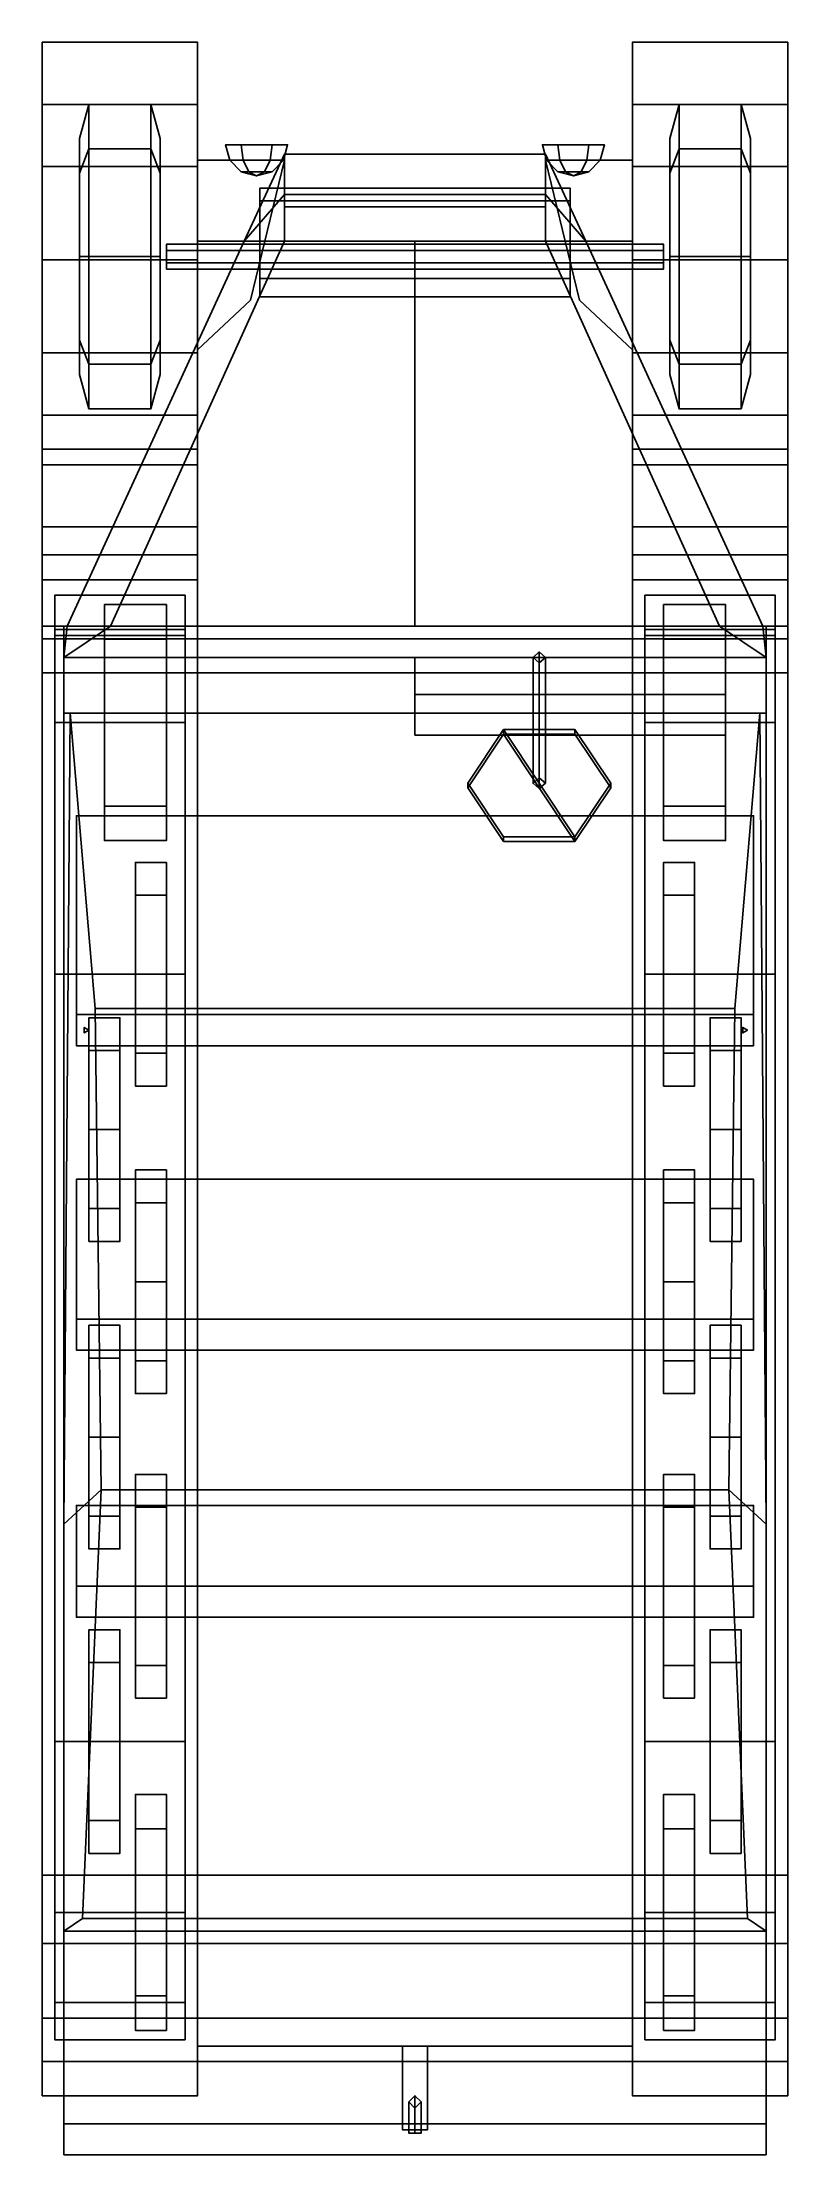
# Model space of a CAD drawing. Extents: x -1.2 to 1.2, y -3.4 to 3.4.
import ezdxf

# ---------------------------------------------------------------- set-up
doc = ezdxf.new("R2010")
doc.units = 0
doc.layers.get('0').update_dxf_attribs({"linetype": 'CONTINUOUS'})
for name, color, linetype in [('MUDGUARDS', 6, 'CONTINUOUS'), ('TENT', 3, 'CONTINUOUS'), ('TRACKS', 5, 'CONTINUOUS'), ('WHEELS', 2, 'CONTINUOUS')]:
    doc.layers.add(name, color=color, linetype=linetype)

msp = doc.modelspace()

# ---------------------------------------------------------------- linework, layer by layer
for points in [[(-0.41, 3.07, 1.09), (-0.46, 3.07, 1.0034), (-0.56, 3.07, 1.0034), (-0.61, 3.07, 1.09)], [(-0.46, 3.07, 1.1766), (-0.41, 3.07, 1.09), (-0.61, 3.07, 1.09), (-0.56, 3.07, 1.1766)], [(-0.5533, 3.02, 1.165), (-0.56, 3.07, 1.1766), (-0.61, 3.07, 1.09), (-0.5966, 3.02, 1.09)], [(-0.5966, 3.02, 1.09), (-0.61, 3.07, 1.09), (-0.56, 3.07, 1.0034), (-0.5533, 3.02, 1.015)], [(-0.4667, 3.02, 1.165), (-0.46, 3.07, 1.1766), (-0.56, 3.07, 1.1766), (-0.5533, 3.02, 1.165)], [(-0.5533, 3.02, 1.015), (-0.56, 3.07, 1.0034), (-0.46, 3.07, 1.0034), (-0.4667, 3.02, 1.015)], [(-0.4234, 3.02, 1.09), (-0.41, 3.07, 1.09), (-0.46, 3.07, 1.1766), (-0.4667, 3.02, 1.165)], [(-0.4667, 3.02, 1.015), (-0.46, 3.07, 1.0034), (-0.41, 3.07, 1.09), (-0.4234, 3.02, 1.09)], [(0.4234, 3.02, 1.09), (0.41, 3.07, 1.09), (0.46, 3.07, 1.0034), (0.4667, 3.02, 1.015)], [(0.4667, 3.02, 1.165), (0.46, 3.07, 1.1766), (0.41, 3.07, 1.09), (0.4234, 3.02, 1.09)], [(0.56, 3.07, 1.1766), (0.61, 3.07, 1.09), (0.41, 3.07, 1.09), (0.46, 3.07, 1.1766)], [(0.61, 3.07, 1.09), (0.56, 3.07, 1.0034), (0.46, 3.07, 1.0034), (0.41, 3.07, 1.09)], [(0.4667, 3.02, 1.015), (0.46, 3.07, 1.0034), (0.56, 3.07, 1.0034), (0.5533, 3.02, 1.015)], [(0.5533, 3.02, 1.165), (0.56, 3.07, 1.1766), (0.46, 3.07, 1.1766), (0.4667, 3.02, 1.165)], [(0.5533, 3.02, 1.015), (0.56, 3.07, 1.0034), (0.61, 3.07, 1.09), (0.5966, 3.02, 1.09)], [(0.5966, 3.02, 1.09), (0.61, 3.07, 1.09), (0.56, 3.07, 1.1766), (0.5533, 3.02, 1.165)], [(-0.535, 2.9834, 1.1333), (-0.5533, 3.02, 1.165), (-0.5966, 3.02, 1.09), (-0.56, 2.9834, 1.09)], [(-0.56, 2.9834, 1.09), (-0.5966, 3.02, 1.09), (-0.5533, 3.02, 1.015), (-0.535, 2.9834, 1.0467)], [(-0.485, 2.9834, 1.1333), (-0.4667, 3.02, 1.165), (-0.5533, 3.02, 1.165), (-0.535, 2.9834, 1.1333)], [(-0.535, 2.9834, 1.0467), (-0.5533, 3.02, 1.015), (-0.4667, 3.02, 1.015), (-0.485, 2.9834, 1.0467)], [(-0.42, 3.04, 0.63), (-0.55, 2.76, 0.4), (-0.55, 2.76, 1.57), (-0.42, 2.91, 1.57)], [(0.42, 3.04, 0.63), (0.55, 2.76, 0.4), (-0.55, 2.76, 0.4), (-0.42, 3.04, 0.63)], [(-0.46, 2.9834, 1.09), (-0.4234, 3.02, 1.09), (-0.4667, 3.02, 1.165), (-0.485, 2.9834, 1.1333)], [(-0.485, 2.9834, 1.0467), (-0.4667, 3.02, 1.015), (-0.4234, 3.02, 1.09), (-0.46, 2.9834, 1.09)], [(0.42, 2.91, 1.57), (0.42, 3.04, 0.63), (-0.42, 3.04, 0.63), (-0.42, 2.91, 1.57)], [(0.55, 2.76, 1.57), (0.55, 2.76, 0.4), (0.42, 3.04, 0.63), (0.42, 2.91, 1.57)], [(0.46, 2.9834, 1.09), (0.4234, 3.02, 1.09), (0.4667, 3.02, 1.015), (0.485, 2.9834, 1.0467)], [(0.485, 2.9834, 1.1333), (0.4667, 3.02, 1.165), (0.4234, 3.02, 1.09), (0.46, 2.9834, 1.09)], [(0.485, 2.9834, 1.0467), (0.4667, 3.02, 1.015), (0.5533, 3.02, 1.015), (0.535, 2.9834, 1.0467)], [(0.535, 2.9834, 1.1333), (0.5533, 3.02, 1.165), (0.4667, 3.02, 1.165), (0.485, 2.9834, 1.1333)], [(0.535, 2.9834, 1.0467), (0.5533, 3.02, 1.015), (0.5966, 3.02, 1.09), (0.56, 2.9834, 1.09)], [(0.56, 2.9834, 1.09), (0.5966, 3.02, 1.09), (0.5533, 3.02, 1.165), (0.535, 2.9834, 1.1333)], [(-0.51, 2.97, 1.09), (-0.535, 2.9834, 1.1333), (-0.56, 2.9834, 1.09), (-0.51, 2.97, 1.09)], [(-0.51, 2.97, 1.09), (-0.56, 2.9834, 1.09), (-0.535, 2.9834, 1.0467), (-0.51, 2.97, 1.09)], [(-0.51, 2.97, 1.09), (-0.485, 2.9834, 1.1333), (-0.535, 2.9834, 1.1333), (-0.51, 2.97, 1.09)], [(-0.51, 2.97, 1.09), (-0.535, 2.9834, 1.0467), (-0.485, 2.9834, 1.0467), (-0.51, 2.97, 1.09)], [(-0.51, 2.97, 1.09), (-0.46, 2.9834, 1.09), (-0.485, 2.9834, 1.1333), (-0.51, 2.97, 1.09)], [(-0.51, 2.97, 1.09), (-0.485, 2.9834, 1.0467), (-0.46, 2.9834, 1.09), (-0.51, 2.97, 1.09)], [(-0.5, 2.89, 0.29), (-0.5, 2.64, 0.29), (-0.5, 2.58, 0.4), (-0.5, 2.93, 0.55)], [(0.5, 2.93, 0.55), (0.5, 2.89, 0.29), (-0.5, 2.89, 0.29), (-0.5, 2.93, 0.55)], [(0.51, 2.97, 1.09), (0.46, 2.9834, 1.09), (0.485, 2.9834, 1.0467), (0.51, 2.97, 1.09)], [(0.51, 2.97, 1.09), (0.485, 2.9834, 1.1333), (0.46, 2.9834, 1.09), (0.51, 2.97, 1.09)], [(0.51, 2.97, 1.09), (0.485, 2.9834, 1.0467), (0.535, 2.9834, 1.0467), (0.51, 2.97, 1.09)], [(0.51, 2.97, 1.09), (0.535, 2.9834, 1.1333), (0.485, 2.9834, 1.1333), (0.51, 2.97, 1.09)], [(0.5, 2.58, 0.4), (0.5, 2.64, 0.29), (0.5, 2.89, 0.29), (0.5, 2.93, 0.55)], [(0.51, 2.97, 1.09), (0.535, 2.9834, 1.0467), (0.56, 2.9834, 1.09), (0.51, 2.97, 1.09)], [(0.51, 2.97, 1.09), (0.56, 2.9834, 1.09), (0.535, 2.9834, 1.1333), (0.51, 2.97, 1.09)], [(-0.42, 2.91, 1.57), (-0.55, 2.76, 1.57), (-0.42, 2.76, 1.66), (-0.42, 2.87, 1.64)], [(0.5, 2.89, 0.29), (0.5, 2.64, 0.29), (-0.5, 2.64, 0.29), (-0.5, 2.89, 0.29)], [(0.42, 2.87, 1.64), (0.42, 2.91, 1.57), (-0.42, 2.91, 1.57), (-0.42, 2.87, 1.64)], [(-0.42, 2.87, 1.64), (-0.42, 2.76, 1.66), (0.42, 2.76, 1.66), (0.42, 2.87, 1.64)], [(0.42, 2.76, 1.66), (0.55, 2.76, 1.57), (0.42, 2.91, 1.57), (0.42, 2.87, 1.64)], [(-0.55, 2.76, 0.85), (-1.12, 1.52, 0.85), (-1.12, 1.52, 1.67), (-0.55, 2.76, 1.57)], [(0.55, 2.76, 0.85), (1.12, 1.52, 0.85), (-1.12, 1.52, 0.85), (-0.55, 2.76, 0.85)], [(-0.55, 2.76, 1.57), (-1.12, 1.52, 1.67), (-0.98, 1.52, 1.76), (-0.42, 2.76, 1.66)], [(-0.42, 2.76, 1.66), (-0.98, 1.52, 1.76), (0, 1.52, 1.76), (0, 2.76, 1.66)], [(-0.7, 2.76, 0.4), (-0.7, -3.05, 0.4), (-0.7, -3.05, 0.85), (-0.7, 2.76, 0.85)], [(0.7, 2.76, 0.85), (0.7, 2.76, 0.4), (-0.7, 2.76, 0.4), (-0.7, 2.76, 0.85)], [(0.7, 2.76, 0.4), (0.7, -3.05, 0.4), (-0.7, -3.05, 0.4), (-0.7, 2.76, 0.4)], [(0, 2.76, 1.66), (0, 1.52, 1.76), (0.98, 1.52, 1.76), (0.42, 2.76, 1.66)], [(0.98, 1.52, 1.76), (1.12, 1.52, 1.67), (0.55, 2.76, 1.57), (0.42, 2.76, 1.66)], [(1.12, 1.52, 1.67), (1.12, 1.52, 0.85), (0.55, 2.76, 0.85), (0.55, 2.76, 1.57)], [(0.7, -3.05, 0.85), (0.7, -3.05, 0.4), (0.7, 2.76, 0.4), (0.7, 2.76, 0.85)], [(-0.5, 2.58, 0.4), (-0.5, 2.64, 0.29), (0.5, 2.64, 0.29), (0.5, 2.58, 0.4)], [(-1.13, 1.52, 1.07), (-1.13, 1.48, 1.08), (-1.13, 1.37, 1.1), (-1.13, 1.52, 1.1)], [(1.13, 1.52, 1.07), (1.13, 1.48, 1.08), (-1.13, 1.48, 1.08), (-1.13, 1.52, 1.07)], [(-1.13, 1.52, 1.2), (-1.13, -3.4, 1.2), (1.13, -3.4, 1.2), (1.13, 1.52, 1.2)], [(-1.13, 1.52, 1.1), (-1.13, -3.4, 1.1), (-1.13, -3.4, 1.2), (-1.13, 1.52, 1.2)], [(1.13, 1.52, 1.2), (1.13, 1.52, 1.07), (-1.13, 1.52, 1.07), (-1.13, 1.52, 1.2)], [(-1.12, 1.52, 1.2), (-1.13, 1.42, 1.2), (-1.13, 1.42, 1.67), (-1.12, 1.52, 1.67)], [(1.12, 1.52, 1.2), (1.13, 1.42, 1.2), (-1.13, 1.42, 1.2), (-1.12, 1.52, 1.2)], [(-1.12, 1.52, 1.67), (-1.13, 1.42, 1.67), (-1.13, 1.42, 1.88), (-0.98, 1.52, 1.76)], [(-0.98, 1.52, 1.76), (-1.13, 1.42, 1.88), (1.13, 1.42, 1.88), (0.98, 1.52, 1.76)], [(-1.12, 1.52, 1.07), (-1.12, 1.52, 0.83), (1.12, 1.52, 0.83), (1.12, 1.52, 1.07)], [(1.13, 1.42, 1.88), (1.13, 1.42, 1.67), (1.12, 1.52, 1.67), (0.98, 1.52, 1.76)], [(1.13, 1.42, 1.67), (1.13, 1.42, 1.2), (1.12, 1.52, 1.2), (1.12, 1.52, 1.67)], [(1.13, 1.37, 1.1), (1.13, 1.48, 1.08), (1.13, 1.52, 1.07), (1.13, 1.52, 1.1)], [(1.13, -3.4, 1.2), (1.13, -3.4, 1.1), (1.13, 1.52, 1.1), (1.13, 1.52, 1.2)], [(-1.13, 1.37, 1.1), (-1.13, 1.48, 1.08), (1.13, 1.48, 1.08), (1.13, 1.37, 1.1)], [(0.4, 1.4373, 1.1899), (0.38, 1.42, 1.1799), (0.38, 1.015, 1.8813), (0.4, 1.0323, 1.8913)], [(0.42, 1.42, 1.1799), (0.4, 1.4373, 1.1899), (0.4, 1.0323, 1.8913), (0.42, 1.015, 1.8813)], [(-1.13, 1.42, 1.67), (-1.13, 1.42, 1.2), (1.13, 1.42, 1.2), (1.13, 1.42, 1.67)], [(-1.13, 1.42, 1.88), (-1.13, 1.42, 1.67), (1.13, 1.42, 1.67), (1.13, 1.42, 1.88)], [(0, 1.42, 1.68), (0, 1.17, 1.6), (0, 1.3, 1.87), (0, 1.42, 1.88)], [(0, 1.42, 1.88), (0, 1.3, 1.87), (1, 1.3, 1.87), (1, 1.42, 1.88)], [(1, 1.42, 1.68), (1, 1.17, 1.6), (0, 1.17, 1.6), (0, 1.42, 1.68)], [(0.38, 1.42, 1.1799), (0.4, 1.4027, 1.1699), (0.4, 0.9977, 1.8713), (0.38, 1.015, 1.8813)], [(0.4, 1.4027, 1.1699), (0.42, 1.42, 1.1799), (0.42, 1.015, 1.8813), (0.4, 0.9977, 1.8713)], [(1, 1.3, 1.87), (1, 1.17, 1.6), (1, 1.42, 1.68), (1, 1.42, 1.88)], [(0, 1.3, 1.87), (0, 1.17, 1.6), (1, 1.17, 1.6), (1, 1.3, 1.87)], [(0.285, 1.1875, 1.9809), (0.17, 1.015, 1.8813), (0.17, 1, 1.9073), (0.285, 1.1725, 2.0069)], [(0.285, 1.1875, 1.9809), (0.515, 0.8425, 1.7817), (0.285, 0.8425, 1.7817), (0.17, 1.015, 1.8813)], [(0.17, 1, 1.9073), (0.285, 0.8275, 1.8077), (0.515, 0.8275, 1.8077), (0.285, 1.1725, 2.0069)], [(0.515, 1.1875, 1.9809), (0.285, 1.1875, 1.9809), (0.285, 1.1725, 2.0069), (0.515, 1.1725, 2.0069)], [(0.515, 1.1875, 1.9809), (0.63, 1.015, 1.8813), (0.515, 0.8425, 1.7817), (0.285, 1.1875, 1.9809)], [(0.285, 1.1725, 2.0069), (0.515, 0.8275, 1.8077), (0.63, 1, 1.9073), (0.515, 1.1725, 2.0069)], [(0.63, 1.015, 1.8813), (0.515, 1.1875, 1.9809), (0.515, 1.1725, 2.0069), (0.63, 1, 1.9073)], [(0.17, 1.015, 1.8813), (0.285, 0.8425, 1.7817), (0.285, 0.8275, 1.8077), (0.17, 1, 1.9073)], [(0.515, 0.8425, 1.7817), (0.63, 1.015, 1.8813), (0.63, 1, 1.9073), (0.515, 0.8275, 1.8077)], [(1.09, 0.91, 1.42), (1.09, 0.91, 1.2), (-1.09, 0.91, 1.2), (-1.09, 0.91, 1.42)], [(-1.09, 0.91, 1.2), (-1.09, 0.27, 1.2), (-1.09, 0.27, 1.42), (-1.09, 0.91, 1.42)], [(-1.09, 0.91, 1.42), (-1.09, 0.27, 1.42), (1.09, 0.27, 1.42), (1.09, 0.91, 1.42)], [(1.09, 0.27, 1.42), (1.09, 0.27, 1.2), (1.09, 0.91, 1.2), (1.09, 0.91, 1.42)], [(0.285, 0.8425, 1.7817), (0.515, 0.8425, 1.7817), (0.515, 0.8275, 1.8077), (0.285, 0.8275, 1.8077)], [(-1.09, 0.27, 1.2), (-1.09, 0.17, 1.2), (-1.09, 0.17, 1.98), (-1.09, 0.27, 1.95)], [(1.09, 0.27, 1.95), (1.09, 0.27, 1.42), (-1.09, 0.27, 1.42), (-1.09, 0.27, 1.95)], [(-1.09, 0.27, 1.95), (-1.09, 0.17, 1.98), (1.09, 0.17, 1.98), (1.09, 0.27, 1.95)], [(-1.05, 0.22, 1.96), (-1.065, 0.2287, 1.96), (-1.065, 0.2287, 2.48), (-1.05, 0.22, 2.49)], [(-1.065, 0.2287, 1.96), (-1.065, 0.2113, 1.96), (-1.065, 0.2113, 2.48), (-1.065, 0.2287, 2.48)], [(-1.065, 0.2113, 1.96), (-1.05, 0.22, 1.96), (-1.05, 0.22, 2.49), (-1.065, 0.2113, 2.48)], [(1.055, 0.2287, 1.96), (1.055, 0.2113, 1.96), (1.055, 0.2113, 2.5), (1.055, 0.2287, 2.5)], [(1.07, 0.22, 1.96), (1.055, 0.2287, 1.96), (1.055, 0.2287, 2.5), (1.07, 0.22, 2.49)], [(1.055, 0.2113, 1.96), (1.07, 0.22, 1.96), (1.07, 0.22, 2.49), (1.055, 0.2113, 2.5)], [(1.09, 0.17, 1.98), (1.09, 0.17, 1.2), (1.09, 0.27, 1.2), (1.09, 0.27, 1.95)], [(-1.09, 0.17, 1.98), (-1.09, 0.17, 1.2), (1.09, 0.17, 1.2), (1.09, 0.17, 1.98)], [(-1.09, -0.26, 1.2), (-1.09, -0.71, 1.2), (-1.09, -0.71, 1.51), (-1.09, -0.26, 1.51)], [(1.09, -0.26, 1.51), (1.09, -0.26, 1.2), (-1.09, -0.26, 1.2), (-1.09, -0.26, 1.51)], [(-1.09, -0.26, 1.51), (-1.09, -0.71, 1.51), (1.09, -0.71, 1.51), (1.09, -0.26, 1.51)], [(1.09, -0.71, 1.51), (1.09, -0.71, 1.2), (1.09, -0.26, 1.2), (1.09, -0.26, 1.51)], [(-1.09, -0.71, 1.2), (-1.09, -0.81, 1.2), (-1.09, -0.81, 1.98), (-1.09, -0.71, 1.95)], [(1.09, -0.71, 1.95), (1.09, -0.71, 1.51), (-1.09, -0.71, 1.51), (-1.09, -0.71, 1.95)], [(-1.09, -0.71, 1.95), (-1.09, -0.81, 1.98), (1.09, -0.81, 1.98), (1.09, -0.71, 1.95)], [(1.09, -0.81, 1.98), (1.09, -0.81, 1.2), (1.09, -0.71, 1.2), (1.09, -0.71, 1.95)], [(-1.09, -0.81, 1.98), (-1.09, -0.81, 1.2), (1.09, -0.81, 1.2), (1.09, -0.81, 1.98)], [(-1.09, -1.31, 1.2), (-1.09, -1.57, 1.2), (-1.09, -1.57, 1.51), (-1.09, -1.31, 1.51)], [(-1.09, -1.31, 1.51), (-1.09, -1.57, 1.51), (1.09, -1.57, 1.51), (1.09, -1.31, 1.51)], [(1.09, -1.31, 1.51), (1.09, -1.31, 1.2), (-1.09, -1.31, 1.2), (-1.09, -1.31, 1.51)], [(1.09, -1.57, 1.51), (1.09, -1.57, 1.2), (1.09, -1.31, 1.2), (1.09, -1.31, 1.51)], [(-1.09, -1.57, 1.2), (-1.09, -1.67, 1.2), (-1.09, -1.67, 1.98), (-1.09, -1.57, 1.95)], [(-1.09, -1.57, 1.95), (-1.09, -1.67, 1.98), (1.09, -1.67, 1.98), (1.09, -1.57, 1.95)], [(1.09, -1.57, 1.95), (1.09, -1.57, 1.51), (-1.09, -1.57, 1.52), (-1.09, -1.57, 1.95)], [(1.09, -1.67, 1.98), (1.09, -1.67, 1.2), (1.09, -1.57, 1.2), (1.09, -1.57, 1.95)], [(-1.09, -1.67, 1.98), (-1.09, -1.67, 1.2), (1.09, -1.67, 1.2), (1.09, -1.67, 1.98)], [(-1.13, -2.72, 1.08), (-1.13, -2.96, 0.99), (-1.13, -2.85, 1.1), (-1.13, -2.5, 1.1)], [(1.13, -2.5, 1.1), (1.13, -2.72, 1.08), (-1.13, -2.72, 1.08), (-1.13, -2.5, 1.1)], [(1.13, -2.85, 1.1), (1.13, -2.96, 0.99), (1.13, -2.72, 1.08), (1.13, -2.5, 1.1)], [(1.13, -2.72, 1.08), (1.13, -2.96, 0.99), (-1.13, -2.96, 0.99), (-1.13, -2.72, 1.08)], [(-1.13, -3.1, 0.85), (-1.13, -3.3, 0.85), (-1.13, -3.4, 1.1), (-1.13, -2.85, 1.1)], [(1.13, -3.4, 1.1), (1.13, -3.3, 0.85), (1.13, -3.1, 0.85), (1.13, -2.85, 1.1)], [(1.13, -2.96, 0.99), (1.13, -3.1, 0.85), (-1.13, -3.1, 0.85), (-1.13, -2.96, 0.99)], [(-0.7, -3.05, 0.85), (-0.7, -3.05, 0.4), (0.7, -3.05, 0.4), (0.7, -3.05, 0.85)], [(-0.04, -3.32, 0.49), (0.04, -3.32, 0.49), (0.04, -3.05, 0.49), (-0.04, -3.05, 0.49)], [(0.04, -3.05, 0.49), (0.04, -3.32, 0.49), (-0.04, -3.32, 0.49), (-0.04, -3.05, 0.49)], [(0.04, -3.05, 0.63), (0.04, -3.32, 0.63), (-0.04, -3.32, 0.63), (-0.04, -3.05, 0.63)], [(-0.04, -3.32, 0.63), (0.04, -3.32, 0.63), (0.04, -3.05, 0.63), (-0.04, -3.05, 0.63)], [(1.13, -3.1, 0.85), (1.13, -3.3, 0.85), (-1.13, -3.3, 0.85), (-1.13, -3.1, 0.85)], [(0, -3.21, 0.39), (-0.02, -3.23, 0.39), (-0.02, -3.23, 0.72), (0, -3.21, 0.74)], [(-0.02, -3.33, 0.72), (0, -3.33, 0.74), (0, -3.21, 0.74), (-0.02, -3.23, 0.72)], [(-0.02, -3.23, 0.39), (0, -3.25, 0.39), (0.02, -3.23, 0.39), (0, -3.21, 0.39)], [(-0.02, -3.23, 0.39), (0, -3.25, 0.39), (0, -3.25, 0.7), (-0.02, -3.23, 0.72)], [(0, -3.33, 0.7), (-0.02, -3.33, 0.72), (-0.02, -3.23, 0.72), (0, -3.25, 0.7)], [(0.02, -3.23, 0.39), (0, -3.21, 0.39), (0, -3.21, 0.74), (0.02, -3.23, 0.72)], [(0, -3.33, 0.74), (0.02, -3.33, 0.72), (0.02, -3.23, 0.72), (0, -3.21, 0.74)], [(0, -3.25, 0.39), (0.02, -3.23, 0.39), (0.02, -3.23, 0.72), (0, -3.25, 0.7)], [(0.02, -3.33, 0.72), (0, -3.33, 0.7), (0, -3.25, 0.7), (0.02, -3.23, 0.72)], [(-1.13, -3.4, 1.1), (-1.13, -3.3, 0.85), (1.13, -3.3, 0.85), (1.13, -3.4, 1.1)], [(0, -3.33, 0.7), (0.02, -3.33, 0.72), (0, -3.33, 0.74), (-0.02, -3.33, 0.72)], [(-1.13, -3.4, 1.2), (-1.13, -3.4, 1.1), (1.13, -3.4, 1.1), (1.13, -3.4, 1.2)]]:
    msp.add_3dface(points)
at = {"color": 1}
for points in [[(-1.13, -3.4, 1.24), (-1.13, -3.4, 1.2), (-1.13, 1.42, 1.2), (-1.13, 1.42, 1.24)], [(-1.13, 1.42, 1.2), (-1.13, -3.4, 1.2), (-1.13, -3.4, 1.24), (-1.13, 1.42, 1.24)], [(-1.13, 1.42, 1.24), (-1.13, 1.32, 1.24), (-1.13, 1.32, 1.88), (-1.13, 1.42, 1.88)], [(-1.13, 1.32, 1.88), (-1.13, 1.32, 1.24), (-1.13, 1.42, 1.24), (-1.13, 1.42, 1.88)], [(1.13, 1.42, 1.2), (1.13, -3.4, 1.2), (1.13, -3.4, 1.24), (1.13, 1.42, 1.24)], [(1.13, -3.4, 1.24), (1.13, -3.4, 1.2), (1.13, 1.42, 1.2), (1.13, 1.42, 1.24)], [(1.13, 1.42, 1.24), (1.13, 1.32, 1.24), (1.13, 1.32, 1.88), (1.13, 1.42, 1.88)], [(1.13, 1.32, 1.88), (1.13, 1.32, 1.24), (1.13, 1.42, 1.24), (1.13, 1.42, 1.88)], [(-1.13, 0.73, 1.24), (-1.13, 0.67, 1.24), (-1.13, 0.67, 1.75), (-1.13, 0.73, 1.75)], [(-1.13, 0.67, 1.75), (-1.13, 0.67, 1.24), (-1.13, 0.73, 1.24), (-1.13, 0.73, 1.75)], [(-1.13, 0.73, 1.75), (-1.13, 0.67, 1.75), (-1.13, 0.67, 1.82), (-1.13, 0.71, 1.8)], [(-1.13, 0.67, 1.82), (-1.13, 0.67, 1.75), (-1.13, 0.73, 1.75), (-1.13, 0.71, 1.8)], [(1.13, 0.67, 1.75), (1.13, 0.67, 1.24), (1.13, 0.73, 1.24), (1.13, 0.73, 1.75)], [(1.13, 0.73, 1.24), (1.13, 0.67, 1.24), (1.13, 0.67, 1.75), (1.13, 0.73, 1.75)], [(1.13, 0.67, 1.82), (1.13, 0.67, 1.75), (1.13, 0.73, 1.75), (1.13, 0.71, 1.8)], [(1.13, 0.73, 1.75), (1.13, 0.67, 1.75), (1.13, 0.67, 1.82), (1.13, 0.71, 1.8)], [(-1.13, 0.18, 1.82), (-1.13, 0.18, 1.24), (-1.13, 0.67, 1.24), (-1.13, 0.67, 1.82)], [(-1.13, 0.67, 1.24), (-1.13, 0.18, 1.24), (-1.13, 0.18, 1.82), (-1.13, 0.67, 1.82)], [(1.13, 0.67, 1.24), (1.13, 0.18, 1.24), (1.13, 0.18, 1.82), (1.13, 0.67, 1.82)], [(1.13, 0.18, 1.82), (1.13, 0.18, 1.24), (1.13, 0.67, 1.24), (1.13, 0.67, 1.82)], [(-1.13, 0.12, 1.75), (-1.13, 0.12, 1.24), (-1.13, 0.18, 1.24), (-1.13, 0.18, 1.75)], [(-1.13, 0.18, 1.24), (-1.13, 0.12, 1.24), (-1.13, 0.12, 1.75), (-1.13, 0.18, 1.75)], [(-1.13, 0.18, 1.75), (-1.13, 0.12, 1.75), (-1.13, 0.14, 1.8), (-1.13, 0.18, 1.82)], [(-1.13, 0.14, 1.8), (-1.13, 0.12, 1.75), (-1.13, 0.18, 1.75), (-1.13, 0.18, 1.82)], [(1.13, 0.18, 1.24), (1.13, 0.12, 1.24), (1.13, 0.12, 1.75), (1.13, 0.18, 1.75)], [(1.13, 0.12, 1.75), (1.13, 0.12, 1.24), (1.13, 0.18, 1.24), (1.13, 0.18, 1.75)], [(1.13, 0.14, 1.8), (1.13, 0.12, 1.75), (1.13, 0.18, 1.75), (1.13, 0.18, 1.82)], [(1.13, 0.18, 1.75), (1.13, 0.12, 1.75), (1.13, 0.14, 1.8), (1.13, 0.18, 1.82)], [(-1.13, -0.41, 1.24), (-1.13, -0.47, 1.24), (-1.13, -0.47, 1.75), (-1.13, -0.41, 1.75)], [(-1.13, -0.47, 1.75), (-1.13, -0.47, 1.24), (-1.13, -0.41, 1.24), (-1.13, -0.41, 1.75)], [(-1.13, -0.41, 1.75), (-1.13, -0.47, 1.75), (-1.13, -0.47, 1.82), (-1.13, -0.43, 1.8)], [(-1.13, -0.47, 1.82), (-1.13, -0.47, 1.75), (-1.13, -0.41, 1.75), (-1.13, -0.43, 1.8)], [(-1.13, -0.89, 1.82), (-1.13, -0.89, 1.24), (-1.13, -0.47, 1.24), (-1.13, -0.47, 1.82)], [(-1.13, -0.47, 1.24), (-1.13, -0.89, 1.24), (-1.13, -0.89, 1.82), (-1.13, -0.47, 1.82)], [(1.13, -0.47, 1.82), (1.13, -0.47, 1.75), (1.13, -0.41, 1.75), (1.13, -0.43, 1.8)], [(1.13, -0.41, 1.75), (1.13, -0.47, 1.75), (1.13, -0.47, 1.82), (1.13, -0.43, 1.8)], [(1.13, -0.47, 1.75), (1.13, -0.47, 1.24), (1.13, -0.41, 1.24), (1.13, -0.41, 1.75)], [(1.13, -0.41, 1.24), (1.13, -0.47, 1.24), (1.13, -0.47, 1.75), (1.13, -0.41, 1.75)], [(1.13, -0.47, 1.24), (1.13, -0.89, 1.24), (1.13, -0.89, 1.82), (1.13, -0.47, 1.82)], [(1.13, -0.89, 1.82), (1.13, -0.89, 1.24), (1.13, -0.47, 1.24), (1.13, -0.47, 1.82)], [(-1.13, -0.89, 1.24), (-1.13, -0.95, 1.24), (-1.13, -0.95, 1.75), (-1.13, -0.89, 1.75)], [(-1.13, -0.95, 1.75), (-1.13, -0.95, 1.24), (-1.13, -0.89, 1.24), (-1.13, -0.89, 1.75)], [(-1.13, -0.89, 1.75), (-1.13, -0.95, 1.75), (-1.13, -0.93, 1.8), (-1.13, -0.89, 1.82)], [(-1.13, -0.93, 1.8), (-1.13, -0.95, 1.75), (-1.13, -0.89, 1.75), (-1.13, -0.89, 1.82)], [(1.13, -0.95, 1.75), (1.13, -0.95, 1.24), (1.13, -0.89, 1.24), (1.13, -0.89, 1.75)], [(1.13, -0.89, 1.24), (1.13, -0.95, 1.24), (1.13, -0.95, 1.75), (1.13, -0.89, 1.75)], [(1.13, -0.93, 1.8), (1.13, -0.95, 1.75), (1.13, -0.89, 1.75), (1.13, -0.89, 1.82)], [(1.13, -0.89, 1.75), (1.13, -0.95, 1.75), (1.13, -0.93, 1.8), (1.13, -0.89, 1.82)], [(-1.13, -1.47, 1.24), (-1.13, -1.53, 1.24), (-1.13, -1.53, 1.75), (-1.13, -1.47, 1.75)], [(-1.13, -1.53, 1.75), (-1.13, -1.53, 1.24), (-1.13, -1.47, 1.24), (-1.13, -1.47, 1.75)], [(-1.13, -1.47, 1.75), (-1.13, -1.53, 1.75), (-1.13, -1.53, 1.82), (-1.13, -1.49, 1.8)], [(-1.13, -1.53, 1.82), (-1.13, -1.53, 1.75), (-1.13, -1.47, 1.75), (-1.13, -1.49, 1.8)], [(1.13, -1.53, 1.75), (1.13, -1.53, 1.24), (1.13, -1.47, 1.24), (1.13, -1.47, 1.75)], [(1.13, -1.47, 1.24), (1.13, -1.53, 1.24), (1.13, -1.53, 1.75), (1.13, -1.47, 1.75)], [(1.13, -1.53, 1.82), (1.13, -1.53, 1.75), (1.13, -1.47, 1.75), (1.13, -1.49, 1.8)], [(1.13, -1.47, 1.75), (1.13, -1.53, 1.75), (1.13, -1.53, 1.82), (1.13, -1.49, 1.8)], [(-1.13, -3.4, 1.82), (-1.13, -3.4, 1.24), (-1.13, -1.53, 1.24), (-1.13, -1.53, 1.82)], [(-1.13, -1.53, 1.24), (-1.13, -3.4, 1.24), (-1.13, -3.4, 1.82), (-1.13, -1.53, 1.82)], [(1.13, -1.53, 1.24), (1.13, -3.4, 1.24), (1.13, -3.4, 1.82), (1.13, -1.53, 1.82)], [(1.13, -3.4, 1.82), (1.13, -3.4, 1.24), (1.13, -1.53, 1.24), (1.13, -1.53, 1.82)], [(1.13, -3.4, 1.82), (1.13, -3.4, 1.2), (-1.13, -3.4, 1.2), (-1.13, -3.4, 1.82)], [(-1.13, -3.4, 1.2), (1.13, -3.4, 1.2), (1.13, -3.4, 1.82), (-1.13, -3.4, 1.82)]]:
    msp.add_3dface(points, dxfattribs=at)
at = {"layer": 'MUDGUARDS'}
for points in [[(-0.7, 3.4, 0.64), (-0.7, 3.2, 1), (-1.2, 3.2, 1), (-1.2, 3.4, 0.64)], [(-1.2, 3.2, 1), (-0.7, 3.2, 1), (-0.7, 3.4, 0.64), (-1.2, 3.4, 0.64)], [(0.7, 3.2, 1), (1.2, 3.2, 1), (1.2, 3.4, 0.64), (0.7, 3.4, 0.64)], [(1.2, 3.4, 0.64), (1.2, 3.2, 1), (0.7, 3.2, 1), (0.7, 3.4, 0.64)], [(-0.7, 3.2, 1), (-0.7, 3, 1.14), (-0.7, 3, 0.77), (-0.7, 3.33, 0.77)], [(-0.7, 3, 0.77), (-0.7, 3, 1.14), (-0.7, 3.2, 1), (-0.7, 3.33, 0.77)], [(0.7, 3, 0.77), (0.7, 3, 1.14), (0.7, 3.2, 1), (0.7, 3.33, 0.77)], [(0.7, 3.2, 1), (0.7, 3, 1.14), (0.7, 3, 0.77), (0.7, 3.33, 0.77)], [(-1.2, 3, 1.14), (-0.7, 3, 1.14), (-0.7, 3.2, 1), (-1.2, 3.2, 1)], [(-0.7, 3.2, 1), (-0.7, 3, 1.14), (-1.2, 3, 1.14), (-1.2, 3.2, 1)], [(1.2, 3.2, 1), (1.2, 3, 1.14), (0.7, 3, 1.14), (0.7, 3.2, 1)], [(0.7, 3, 1.14), (1.2, 3, 1.14), (1.2, 3.2, 1), (0.7, 3.2, 1)], [(-0.7, 3, 1.14), (-0.7, 2.7, 1.21), (-1.2, 2.7, 1.21), (-1.2, 3, 1.14)], [(-1.2, 2.7, 1.21), (-0.7, 2.7, 1.21), (-0.7, 3, 1.14), (-1.2, 3, 1.14)], [(-0.53, 2.57, 0.86), (-0.7, 2.41, 0.86), (-0.7, 3.02, 0.86), (-0.42, 3.02, 0.86)], [(-0.7, 3.02, 0.86), (-0.7, 2.41, 0.86), (-0.53, 2.57, 0.86), (-0.42, 3.02, 0.86)], [(-0.7, 3, 1.14), (-0.7, 2.7, 1.21), (-0.7, 2.7, 0.77), (-0.7, 3, 0.77)], [(-0.7, 2.7, 0.77), (-0.7, 2.7, 1.21), (-0.7, 3, 1.14), (-0.7, 3, 0.77)], [(0.42, 3.02, 0.86), (0.53, 2.57, 0.86), (0.7, 2.41, 0.86), (0.7, 3.02, 0.86)], [(0.7, 2.41, 0.86), (0.53, 2.57, 0.86), (0.42, 3.02, 0.86), (0.7, 3.02, 0.86)], [(0.7, 2.7, 1.21), (1.2, 2.7, 1.21), (1.2, 3, 1.14), (0.7, 3, 1.14)], [(1.2, 3, 1.14), (1.2, 2.7, 1.21), (0.7, 2.7, 1.21), (0.7, 3, 1.14)], [(0.7, 2.7, 0.77), (0.7, 2.7, 1.21), (0.7, 3, 1.14), (0.7, 3, 0.77)], [(0.7, 3, 1.14), (0.7, 2.7, 1.21), (0.7, 2.7, 0.77), (0.7, 3, 0.77)], [(-1.2, 2.4, 1.12), (-0.7, 2.4, 1.12), (-0.7, 2.7, 1.21), (-1.2, 2.7, 1.21)], [(-0.7, 2.7, 1.21), (-0.7, 2.4, 1.12), (-1.2, 2.4, 1.12), (-1.2, 2.7, 1.21)], [(-0.7, 2.4, 0.77), (-0.7, 2.4, 1.12), (-0.7, 2.7, 1.21), (-0.7, 2.7, 0.77)], [(-0.7, 2.7, 1.21), (-0.7, 2.4, 1.12), (-0.7, 2.4, 0.77), (-0.7, 2.7, 0.77)], [(1.2, 2.7, 1.21), (1.2, 2.4, 1.12), (0.7, 2.4, 1.12), (0.7, 2.7, 1.21)], [(0.7, 2.4, 1.12), (1.2, 2.4, 1.12), (1.2, 2.7, 1.21), (0.7, 2.7, 1.21)], [(0.7, 2.7, 1.21), (0.7, 2.4, 1.12), (0.7, 2.4, 0.77), (0.7, 2.7, 0.77)], [(0.7, 2.4, 0.77), (0.7, 2.4, 1.12), (0.7, 2.7, 1.21), (0.7, 2.7, 0.77)], [(-0.7, 2.4, 1.12), (-0.7, 2.2, 0.97), (-1.2, 2.2, 0.97), (-1.2, 2.4, 1.12)], [(-1.2, 2.2, 0.97), (-0.7, 2.2, 0.97), (-0.7, 2.4, 1.12), (-1.2, 2.4, 1.12)], [(-0.7, 2.4, 1.12), (-0.7, 2.2, 0.97), (-0.7, 2.2, 0.77), (-0.7, 2.4, 0.77)], [(-0.7, 2.2, 0.77), (-0.7, 2.2, 0.97), (-0.7, 2.4, 1.12), (-0.7, 2.4, 0.77)], [(1.2, 2.4, 1.12), (1.2, 2.2, 0.97), (0.7, 2.2, 0.97), (0.7, 2.4, 1.12)], [(0.7, 2.2, 0.97), (1.2, 2.2, 0.97), (1.2, 2.4, 1.12), (0.7, 2.4, 1.12)], [(0.7, 2.2, 0.77), (0.7, 2.2, 0.97), (0.7, 2.4, 1.12), (0.7, 2.4, 0.77)], [(0.7, 2.4, 1.12), (0.7, 2.2, 0.97), (0.7, 2.2, 0.77), (0.7, 2.4, 0.77)], [(-0.7, 2.2, 0.97), (-0.7, 2.09, 0.82), (-1.2, 2.09, 0.82), (-1.2, 2.2, 0.97)], [(-1.2, 2.09, 0.82), (-0.7, 2.09, 0.82), (-0.7, 2.2, 0.97), (-1.2, 2.2, 0.97)], [(-0.7, 2.08, 0.77), (-0.7, 2.09, 0.82), (-0.7, 2.2, 0.97), (-0.7, 2.2, 0.77)], [(-0.7, 2.2, 0.97), (-0.7, 2.09, 0.82), (-0.7, 2.08, 0.77), (-0.7, 2.2, 0.77)], [(1.2, 2.2, 0.97), (1.2, 2.09, 0.82), (0.7, 2.09, 0.82), (0.7, 2.2, 0.97)], [(0.7, 2.09, 0.82), (1.2, 2.09, 0.82), (1.2, 2.2, 0.97), (0.7, 2.2, 0.97)], [(0.7, 2.2, 0.97), (0.7, 2.09, 0.82), (0.7, 2.08, 0.77), (0.7, 2.2, 0.77)], [(0.7, 2.08, 0.77), (0.7, 2.09, 0.82), (0.7, 2.2, 0.97), (0.7, 2.2, 0.77)], [(-0.7, 2.09, 0.82), (-0.7, 2.04, 0.48), (-1.2, 2.04, 0.48), (-1.2, 2.09, 0.82)], [(-1.2, 2.04, 0.48), (-0.7, 2.04, 0.48), (-0.7, 2.09, 0.82), (-1.2, 2.09, 0.82)], [(-0.7, 2.04, 0.48), (-0.7, 1.84, 0.48), (-1.2, 1.84, 0.48), (-1.2, 2.04, 0.48)], [(-1.2, 1.84, 0.48), (-0.7, 1.84, 0.48), (-0.7, 2.04, 0.48), (-1.2, 2.04, 0.48)], [(0.7, 2.04, 0.48), (1.2, 2.04, 0.48), (1.2, 2.09, 0.82), (0.7, 2.09, 0.82)], [(1.2, 2.09, 0.82), (1.2, 2.04, 0.48), (0.7, 2.04, 0.48), (0.7, 2.09, 0.82)], [(0.7, 1.84, 0.48), (1.2, 1.84, 0.48), (1.2, 2.04, 0.48), (0.7, 2.04, 0.48)], [(1.2, 2.04, 0.48), (1.2, 1.84, 0.48), (0.7, 1.84, 0.48), (0.7, 2.04, 0.48)], [(-0.7, 1.84, 0.48), (-0.7, 1.75, 0.84), (-1.2, 1.75, 0.84), (-1.2, 1.84, 0.48)], [(-1.2, 1.75, 0.84), (-0.7, 1.75, 0.84), (-0.7, 1.84, 0.48), (-1.2, 1.84, 0.48)], [(1.2, 1.84, 0.48), (1.2, 1.75, 0.84), (0.7, 1.75, 0.84), (0.7, 1.84, 0.48)], [(0.7, 1.75, 0.84), (1.2, 1.75, 0.84), (1.2, 1.84, 0.48), (0.7, 1.84, 0.48)], [(-1.2, 1.67, 0.97), (-0.7, 1.67, 0.97), (-0.7, 1.75, 0.84), (-1.2, 1.75, 0.84)], [(-0.7, 1.75, 0.84), (-0.7, 1.67, 0.97), (-1.2, 1.67, 0.97), (-1.2, 1.75, 0.84)], [(-0.7, 1.75, 0.84), (-0.7, -2.96, 0.85), (-0.7, -2.96, 0.99), (-0.7, 1.67, 0.97)], [(1.2, 1.75, 0.84), (1.2, 1.67, 0.97), (0.7, 1.67, 0.97), (0.7, 1.75, 0.84)], [(0.7, 1.67, 0.97), (1.2, 1.67, 0.97), (1.2, 1.75, 0.84), (0.7, 1.75, 0.84)], [(0.7, -2.96, 0.99), (0.7, -2.96, 0.85), (0.7, 1.75, 0.84), (0.7, 1.67, 0.97)], [(-0.7, 1.67, 0.97), (-0.7, 1.52, 1.07), (-1.2, 1.52, 1.07), (-1.2, 1.67, 0.97)], [(-1.2, 1.52, 1.07), (-0.7, 1.52, 1.07), (-0.7, 1.67, 0.97), (-1.2, 1.67, 0.97)], [(-0.7, 1.67, 0.97), (-0.7, -2.96, 0.99), (-0.7, -2.72, 1.08), (-0.7, 1.52, 1.07)], [(1.2, 1.67, 0.97), (1.2, 1.52, 1.07), (0.7, 1.52, 1.07), (0.7, 1.67, 0.97)], [(0.7, 1.52, 1.07), (1.2, 1.52, 1.07), (1.2, 1.67, 0.97), (0.7, 1.67, 0.97)], [(0.7, -2.72, 1.08), (0.7, -2.96, 0.99), (0.7, 1.67, 0.97), (0.7, 1.52, 1.07)], [(-0.7, 1.52, 1.07), (-0.7, 1.48, 1.08), (-1.2, 1.48, 1.08), (-1.2, 1.52, 1.07)], [(-1.2, 1.48, 1.08), (-0.7, 1.48, 1.08), (-0.7, 1.52, 1.07), (-1.2, 1.52, 1.07)], [(-0.7, 1.52, 1.07), (-0.7, 1.37, 1.07), (-0.7, 1.37, 1.1), (-0.7, 1.48, 1.08)], [(0.7, 1.48, 1.08), (1.2, 1.48, 1.08), (1.2, 1.52, 1.07), (0.7, 1.52, 1.07)], [(1.2, 1.52, 1.07), (1.2, 1.48, 1.08), (0.7, 1.48, 1.08), (0.7, 1.52, 1.07)], [(0.7, 1.48, 1.08), (0.7, 1.52, 1.07), (0.7, 1.37, 1.07), (0.7, 1.37, 1.1)], [(-1.2, 1.37, 1.1), (-0.7, 1.37, 1.1), (-0.7, 1.48, 1.08), (-1.2, 1.48, 1.08)], [(-0.7, 1.48, 1.08), (-0.7, 1.37, 1.1), (-1.2, 1.37, 1.1), (-1.2, 1.48, 1.08)], [(1.2, 1.48, 1.08), (1.2, 1.37, 1.1), (0.7, 1.37, 1.1), (0.7, 1.48, 1.08)], [(0.7, 1.37, 1.1), (1.2, 1.37, 1.1), (1.2, 1.48, 1.08), (0.7, 1.48, 1.08)], [(-0.7, 1.37, 1.1), (-0.7, -2.5, 1.1), (-1.2, -2.5, 1.1), (-1.2, 1.37, 1.1)], [(-1.2, -2.5, 1.1), (-0.7, -2.5, 1.1), (-0.7, 1.37, 1.1), (-1.2, 1.37, 1.1)], [(-1.13, 1.42, 1.88), (-1.13, 1.24, 2.39), (1.13, 1.24, 2.39), (1.13, 1.42, 1.88)], [(1.13, 1.24, 2.39), (-1.13, 1.24, 2.39), (-1.13, 1.42, 1.88), (1.13, 1.42, 1.88)], [(-0.7, 1.37, 1.07), (-0.7, -2.72, 1.08), (-0.7, -2.5, 1.1), (-0.7, 1.37, 1.1)], [(1.2, 1.37, 1.1), (1.2, -2.5, 1.1), (0.7, -2.5, 1.1), (0.7, 1.37, 1.1)], [(0.7, -2.5, 1.1), (1.2, -2.5, 1.1), (1.2, 1.37, 1.1), (0.7, 1.37, 1.1)], [(0.7, -2.5, 1.1), (0.7, -2.72, 1.08), (0.7, 1.37, 1.07), (0.7, 1.37, 1.1)], [(-0.7, -2.5, 1.1), (-0.7, -2.72, 1.08), (-1.2, -2.72, 1.08), (-1.2, -2.5, 1.1)], [(-1.2, -2.72, 1.08), (-0.7, -2.72, 1.08), (-0.7, -2.5, 1.1), (-1.2, -2.5, 1.1)], [(0.7, -2.72, 1.08), (1.2, -2.72, 1.08), (1.2, -2.5, 1.1), (0.7, -2.5, 1.1)], [(1.2, -2.5, 1.1), (1.2, -2.72, 1.08), (0.7, -2.72, 1.08), (0.7, -2.5, 1.1)], [(-1.2, -2.96, 0.99), (-0.7, -2.96, 0.99), (-0.7, -2.72, 1.08), (-1.2, -2.72, 1.08)], [(-0.7, -2.72, 1.08), (-0.7, -2.96, 0.99), (-1.2, -2.96, 0.99), (-1.2, -2.72, 1.08)], [(1.2, -2.72, 1.08), (1.2, -2.96, 0.99), (0.7, -2.96, 0.99), (0.7, -2.72, 1.08)], [(0.7, -2.96, 0.99), (1.2, -2.96, 0.99), (1.2, -2.72, 1.08), (0.7, -2.72, 1.08)], [(-0.7, -2.96, 0.99), (-0.7, -3.1, 0.85), (-1.2, -3.1, 0.85), (-1.2, -2.96, 0.99)], [(-1.2, -3.1, 0.85), (-0.7, -3.1, 0.85), (-0.7, -2.96, 0.99), (-1.2, -2.96, 0.99)], [(-0.7, -3.19, 0.67), (-0.7, -3.1, 0.85), (-0.7, -2.96, 0.99), (-0.7, -2.96, 0.67)], [(-0.7, -2.96, 0.99), (-0.7, -3.1, 0.85), (-0.7, -3.19, 0.67), (-0.7, -2.96, 0.67)], [(0.7, -3.1, 0.85), (1.2, -3.1, 0.85), (1.2, -2.96, 0.99), (0.7, -2.96, 0.99)], [(1.2, -2.96, 0.99), (1.2, -3.1, 0.85), (0.7, -3.1, 0.85), (0.7, -2.96, 0.99)], [(0.7, -2.96, 0.99), (0.7, -3.1, 0.85), (0.7, -3.19, 0.67), (0.7, -2.96, 0.67)], [(0.7, -3.19, 0.67), (0.7, -3.1, 0.85), (0.7, -2.96, 0.99), (0.7, -2.96, 0.67)], [(-1.2, -3.21, 0.63), (-0.7, -3.21, 0.63), (-0.7, -3.1, 0.85), (-1.2, -3.1, 0.85)], [(-0.7, -3.1, 0.85), (-0.7, -3.21, 0.63), (-1.2, -3.21, 0.63), (-1.2, -3.1, 0.85)], [(1.2, -3.1, 0.85), (1.2, -3.21, 0.63), (0.7, -3.21, 0.63), (0.7, -3.1, 0.85)], [(0.7, -3.21, 0.63), (1.2, -3.21, 0.63), (1.2, -3.1, 0.85), (0.7, -3.1, 0.85)]]:
    msp.add_3dface(points, dxfattribs=at)
at = {"layer": 'TENT'}
for points in [[(-1.11, 1.24, 2.39), (-1.13, -1.37, 2.33), (-1.01, -1.26, 2.64), (-1.03, 0.29, 2.61)], [(-1.01, -1.26, 2.64), (-1.13, -1.37, 2.33), (-1.11, 1.24, 2.39), (-1.03, 0.29, 2.61)], [(1.03, 0.29, 2.61), (-1.03, 0.29, 2.61), (-1.11, 1.24, 2.39), (1.11, 1.24, 2.39)], [(-1.11, 1.24, 2.39), (-1.03, 0.29, 2.61), (1.03, 0.29, 2.61), (1.11, 1.24, 2.39)], [(1.01, -1.26, 2.64), (1.13, -1.37, 2.33), (1.11, 1.24, 2.39), (1.03, 0.29, 2.61)], [(1.11, 1.24, 2.39), (1.13, -1.37, 2.33), (1.01, -1.26, 2.64), (1.03, 0.29, 2.61)], [(-1.03, 0.29, 2.61), (-1.01, -1.26, 2.64), (1.01, -1.26, 2.64), (1.03, 0.29, 2.61)], [(1.01, -1.26, 2.64), (-1.01, -1.26, 2.64), (-1.03, 0.29, 2.61), (1.03, 0.29, 2.61)], [(-1.13, -1.37, 2.33), (-1.13, -2.68, 2.33), (-1.07, -2.64, 2.52), (-1.01, -1.26, 2.64)], [(-1.07, -2.64, 2.52), (-1.13, -2.68, 2.33), (-1.13, -1.37, 2.33), (-1.01, -1.26, 2.64)], [(1.07, -2.64, 2.52), (-1.07, -2.64, 2.52), (-1.01, -1.26, 2.64), (1.01, -1.26, 2.64)], [(-1.01, -1.26, 2.64), (-1.07, -2.64, 2.52), (1.07, -2.64, 2.52), (1.01, -1.26, 2.64)], [(1.13, -1.37, 2.33), (1.13, -2.68, 2.33), (1.07, -2.64, 2.52), (1.01, -1.26, 2.64)], [(1.07, -2.64, 2.52), (1.13, -2.68, 2.33), (1.13, -1.37, 2.33), (1.01, -1.26, 2.64)], [(-1.13, -2.68, 2.33), (-1.13, -2.71, 1.82), (-1.13, -1.55, 1.82), (-1.13, -1.37, 2.33)], [(-1.13, -1.55, 1.82), (-1.13, -2.71, 1.82), (-1.13, -2.68, 2.33), (-1.13, -1.37, 2.33)], [(1.13, -2.68, 2.33), (1.13, -2.71, 1.82), (1.13, -1.55, 1.82), (1.13, -1.37, 2.33)], [(1.13, -1.55, 1.82), (1.13, -2.71, 1.82), (1.13, -2.68, 2.33), (1.13, -1.37, 2.33)], [(1.13, -2.68, 2.33), (-1.13, -2.68, 2.33), (-1.07, -2.64, 2.52), (1.07, -2.64, 2.52)], [(-1.07, -2.64, 2.52), (-1.13, -2.68, 2.33), (1.13, -2.68, 2.33), (1.07, -2.64, 2.52)]]:
    msp.add_3dface(points, dxfattribs=at)
at = {"layer": 'TRACKS'}
for points in [[(-0.74, 1.62, 0.53), (-0.74, 1.49, 0.24), (-1.16, 1.49, 0.24), (-1.16, 1.62, 0.53)], [(-1.16, 1.49, 0.24), (-0.74, 1.49, 0.24), (-0.74, 1.62, 0.53), (-1.16, 1.62, 0.53)], [(-0.74, 1.51, 0.82), (-0.74, 1.62, 0.53), (-1.16, 1.62, 0.53), (-1.16, 1.51, 0.82)], [(-1.16, 1.62, 0.53), (-0.74, 1.62, 0.53), (-0.74, 1.51, 0.82), (-1.16, 1.51, 0.82)], [(1.16, 1.62, 0.53), (1.16, 1.49, 0.24), (0.74, 1.49, 0.24), (0.74, 1.62, 0.53)], [(0.74, 1.49, 0.24), (1.16, 1.49, 0.24), (1.16, 1.62, 0.53), (0.74, 1.62, 0.53)], [(0.74, 1.62, 0.53), (1.16, 1.62, 0.53), (1.16, 1.51, 0.82), (0.74, 1.51, 0.82)], [(1.16, 1.51, 0.82), (1.16, 1.62, 0.53), (0.74, 1.62, 0.53), (0.74, 1.51, 0.82)], [(-1.16, 1.51, 0.82), (-0.74, 1.51, 0.82), (-0.74, 1.21, 0.93), (-1.16, 1.21, 0.93)], [(-0.74, 1.21, 0.93), (-0.74, 1.51, 0.82), (-1.16, 1.51, 0.82), (-1.16, 1.21, 0.93)], [(1.16, 1.21, 0.93), (1.16, 1.51, 0.82), (0.74, 1.51, 0.82), (0.74, 1.21, 0.93)], [(0.74, 1.51, 0.82), (1.16, 1.51, 0.82), (1.16, 1.21, 0.93), (0.74, 1.21, 0.93)], [(-0.74, 1.49, 0.24), (-0.74, 1.21, 0.13), (-1.16, 1.21, 0.13), (-1.16, 1.49, 0.24)], [(-1.16, 1.21, 0.13), (-0.74, 1.21, 0.13), (-0.74, 1.49, 0.24), (-1.16, 1.49, 0.24)], [(0.74, 1.21, 0.13), (1.16, 1.21, 0.13), (1.16, 1.49, 0.24), (0.74, 1.49, 0.24)], [(1.16, 1.49, 0.24), (1.16, 1.21, 0.13), (0.74, 1.21, 0.13), (0.74, 1.49, 0.24)], [(-1.16, 0.4), (-0.74, 0.4), (-0.74, 1.21, 0.13), (-1.16, 1.21, 0.13)], [(-0.74, 1.21, 0.13), (-0.74, 0.4), (-1.16, 0.4), (-1.16, 1.21, 0.13)], [(-1.16, 1.21, 0.93), (-0.74, 1.21, 0.93), (-0.74, 0.4, 0.76), (-1.16, 0.4, 0.76)], [(-0.74, 0.4, 0.76), (-0.74, 1.21, 0.93), (-1.16, 1.21, 0.93), (-1.16, 0.4, 0.76)], [(0.74, 0.4), (1.16, 0.4), (1.16, 1.21, 0.13), (0.74, 1.21, 0.13)], [(1.16, 1.21, 0.13), (1.16, 0.4), (0.74, 0.4), (0.74, 1.21, 0.13)], [(0.74, 1.21, 0.93), (1.16, 1.21, 0.93), (1.16, 0.4, 0.76), (0.74, 0.4, 0.76)], [(1.16, 0.4, 0.76), (1.16, 1.21, 0.93), (0.74, 1.21, 0.93), (0.74, 0.4, 0.76)], [(-0.74, 0.4), (-0.74, -2.07), (-1.16, -2.07), (-1.16, 0.4)], [(-1.16, -2.07), (-0.74, -2.07), (-0.74, 0.4), (-1.16, 0.4)], [(-0.74, -2.07, 0.76), (-0.74, 0.4, 0.76), (-1.16, 0.4, 0.76), (-1.16, -2.07, 0.76)], [(-1.16, 0.4, 0.76), (-0.74, 0.4, 0.76), (-0.74, -2.07, 0.76), (-1.16, -2.07, 0.76)], [(1.16, 0.4), (1.16, -2.07), (0.74, -2.07), (0.74, 0.4)], [(0.74, -2.07), (1.16, -2.07), (1.16, 0.4), (0.74, 0.4)], [(1.16, -2.07, 0.76), (1.16, 0.4, 0.76), (0.74, 0.4, 0.76), (0.74, -2.07, 0.76)], [(0.74, 0.4, 0.76), (1.16, 0.4, 0.76), (1.16, -2.07, 0.76), (0.74, -2.07, 0.76)], [(-1.16, -2.07, 0.76), (-0.74, -2.07, 0.76), (-0.74, -2.62, 0.85), (-1.16, -2.62, 0.85)], [(-0.74, -2.62, 0.85), (-0.74, -2.07, 0.76), (-1.16, -2.07, 0.76), (-1.16, -2.62, 0.85)], [(-0.74, -2.07), (-0.74, -2.62, 0.03), (-1.16, -2.62, 0.03), (-1.16, -2.07)], [(-1.16, -2.62, 0.03), (-0.74, -2.62, 0.03), (-0.74, -2.07), (-1.16, -2.07)], [(1.16, -2.07), (1.16, -2.62, 0.03), (0.74, -2.62, 0.03), (0.74, -2.07)], [(0.74, -2.62, 0.03), (1.16, -2.62, 0.03), (1.16, -2.07), (0.74, -2.07)], [(0.74, -2.07, 0.76), (1.16, -2.07, 0.76), (1.16, -2.62, 0.85), (0.74, -2.62, 0.85)], [(1.16, -2.62, 0.85), (1.16, -2.07, 0.76), (0.74, -2.07, 0.76), (0.74, -2.62, 0.85)], [(-0.74, -2.91, 0.75), (-0.74, -2.62, 0.85), (-1.16, -2.62, 0.85), (-1.16, -2.91, 0.75)], [(-1.16, -2.62, 0.85), (-0.74, -2.62, 0.85), (-0.74, -2.91, 0.75), (-1.16, -2.91, 0.75)], [(-1.16, -2.91, 0.15), (-0.74, -2.91, 0.15), (-0.74, -2.62, 0.03), (-1.16, -2.62, 0.03)], [(-0.74, -2.62, 0.03), (-0.74, -2.91, 0.15), (-1.16, -2.91, 0.15), (-1.16, -2.62, 0.03)], [(0.74, -2.91, 0.15), (1.16, -2.91, 0.15), (1.16, -2.62, 0.03), (0.74, -2.62, 0.03)], [(1.16, -2.62, 0.03), (1.16, -2.91, 0.15), (0.74, -2.91, 0.15), (0.74, -2.62, 0.03)], [(1.16, -2.91, 0.75), (1.16, -2.62, 0.85), (0.74, -2.62, 0.85), (0.74, -2.91, 0.75)], [(0.74, -2.62, 0.85), (1.16, -2.62, 0.85), (1.16, -2.91, 0.75), (0.74, -2.91, 0.75)], [(-1.16, -2.91, 0.75), (-0.74, -2.91, 0.75), (-0.74, -3.03, 0.45), (-1.16, -3.03, 0.45)], [(-0.74, -3.03, 0.45), (-0.74, -2.91, 0.75), (-1.16, -2.91, 0.75), (-1.16, -3.03, 0.45)], [(-0.74, -2.91, 0.15), (-0.74, -3.03, 0.45), (-1.16, -3.03, 0.45), (-1.16, -2.91, 0.15)], [(-1.16, -3.03, 0.45), (-0.74, -3.03, 0.45), (-0.74, -2.91, 0.15), (-1.16, -2.91, 0.15)], [(1.16, -2.91, 0.15), (1.16, -3.03, 0.45), (0.74, -3.03, 0.45), (0.74, -2.91, 0.15)], [(0.74, -3.03, 0.45), (1.16, -3.03, 0.45), (1.16, -2.91, 0.15), (0.74, -2.91, 0.15)], [(0.74, -2.91, 0.75), (1.16, -2.91, 0.75), (1.16, -3.03, 0.45), (0.74, -3.03, 0.45)], [(1.16, -3.03, 0.45), (1.16, -2.91, 0.75), (0.74, -2.91, 0.75), (0.74, -3.03, 0.45)]]:
    msp.add_3dface(points, dxfattribs=at)
at = {"layer": 'WHEELS'}
for points in [[(-1.08, 2.9787, 0.1213), (-1.08, 3.09, 0.39), (-1.05, 3.2, 0.39), (-1.05, 3.0565, 0.0435)], [(-1.08, 3.09, 0.39), (-1.08, 2.9787, 0.6587), (-1.05, 3.0565, 0.7365), (-1.05, 3.2, 0.39)], [(-0.85, 3.2, 0.39), (-0.85, 3.0565, 0.0435), (-1.05, 3.0565, 0.0435), (-1.05, 3.2, 0.39)], [(-0.85, 3.0565, 0.7365), (-0.85, 3.2, 0.39), (-1.05, 3.2, 0.39), (-1.05, 3.0565, 0.7365)], [(-0.82, 3.09, 0.39), (-0.82, 2.9787, 0.1213), (-0.85, 3.0565, 0.0435), (-0.85, 3.2, 0.39)], [(-0.82, 2.9787, 0.6587), (-0.82, 3.09, 0.39), (-0.85, 3.2, 0.39), (-0.85, 3.0565, 0.7365)], [(0.82, 2.9787, 0.1213), (0.82, 3.09, 0.39), (0.85, 3.2, 0.39), (0.85, 3.0565, 0.0435)], [(0.82, 3.09, 0.39), (0.82, 2.9787, 0.6587), (0.85, 3.0565, 0.7365), (0.85, 3.2, 0.39)], [(1.05, 3.0565, 0.7365), (1.05, 3.2, 0.39), (0.85, 3.2, 0.39), (0.85, 3.0565, 0.7365)], [(1.05, 3.2, 0.39), (1.05, 3.0565, 0.0435), (0.85, 3.0565, 0.0435), (0.85, 3.2, 0.39)], [(1.08, 2.9787, 0.6587), (1.08, 3.09, 0.39), (1.05, 3.2, 0.39), (1.05, 3.0565, 0.7365)], [(1.08, 3.09, 0.39), (1.08, 2.9787, 0.1213), (1.05, 3.0565, 0.0435), (1.05, 3.2, 0.39)], [(-1.08, 3.09, 0.39), (-1.08, 2.4413, 0.1213), (-1.08, 2.33, 0.39), (-1.08, 2.9787, 0.6587)], [(-1.08, 2.9787, 0.1213), (-1.08, 2.71, 0.01), (-1.08, 2.4413, 0.1213), (-1.08, 3.09, 0.39)], [(-0.82, 2.33, 0.39), (-0.82, 2.9787, 0.1213), (-0.82, 3.09, 0.39), (-0.82, 2.4413, 0.6587)], [(-0.82, 2.4413, 0.6587), (-0.82, 3.09, 0.39), (-0.82, 2.9787, 0.6587), (-0.82, 2.71, 0.77)], [(0.82, 3.09, 0.39), (0.82, 2.4413, 0.1213), (0.82, 2.33, 0.39), (0.82, 2.9787, 0.6587)], [(0.82, 2.9787, 0.1213), (0.82, 2.71, 0.01), (0.82, 2.4413, 0.1213), (0.82, 3.09, 0.39)], [(1.08, 2.4413, 0.6587), (1.08, 3.09, 0.39), (1.08, 2.9787, 0.6587), (1.08, 2.71, 0.77)], [(1.08, 2.33, 0.39), (1.08, 2.9787, 0.1213), (1.08, 3.09, 0.39), (1.08, 2.4413, 0.6587)], [(-1.08, 2.71, 0.01), (-1.08, 2.9787, 0.1213), (-1.05, 3.0565, 0.0435), (-1.05, 2.71, -0.1)], [(-1.08, 2.9787, 0.6587), (-1.08, 2.71, 0.77), (-1.05, 2.71, 0.88), (-1.05, 3.0565, 0.7365)], [(-0.85, 3.0565, 0.0435), (-0.85, 2.71, -0.1), (-1.05, 2.71, -0.1), (-1.05, 3.0565, 0.0435)], [(-0.85, 2.71, 0.88), (-0.85, 3.0565, 0.7365), (-1.05, 3.0565, 0.7365), (-1.05, 2.71, 0.88)], [(-0.82, 2.9787, 0.1213), (-0.82, 2.71, 0.01), (-0.85, 2.71, -0.1), (-0.85, 3.0565, 0.0435)], [(-0.82, 2.71, 0.77), (-0.82, 2.9787, 0.6587), (-0.85, 3.0565, 0.7365), (-0.85, 2.71, 0.88)], [(0.82, 2.71, 0.01), (0.82, 2.9787, 0.1213), (0.85, 3.0565, 0.0435), (0.85, 2.71, -0.1)], [(0.82, 2.9787, 0.6587), (0.82, 2.71, 0.77), (0.85, 2.71, 0.88), (0.85, 3.0565, 0.7365)], [(1.05, 2.71, 0.88), (1.05, 3.0565, 0.7365), (0.85, 3.0565, 0.7365), (0.85, 2.71, 0.88)], [(1.05, 3.0565, 0.0435), (1.05, 2.71, -0.1), (0.85, 2.71, -0.1), (0.85, 3.0565, 0.0435)], [(1.08, 2.71, 0.77), (1.08, 2.9787, 0.6587), (1.05, 3.0565, 0.7365), (1.05, 2.71, 0.88)], [(1.08, 2.9787, 0.1213), (1.08, 2.71, 0.01), (1.05, 2.71, -0.1), (1.05, 3.0565, 0.0435)], [(-1.08, 2.9787, 0.6587), (-1.08, 2.33, 0.39), (-1.08, 2.4413, 0.6587), (-1.08, 2.71, 0.77)], [(-0.82, 2.4413, 0.1213), (-0.82, 2.71, 0.01), (-0.82, 2.9787, 0.1213), (-0.82, 2.33, 0.39)], [(0.82, 2.9787, 0.6587), (0.82, 2.33, 0.39), (0.82, 2.4413, 0.6587), (0.82, 2.71, 0.77)], [(1.08, 2.4413, 0.1213), (1.08, 2.71, 0.01), (1.08, 2.9787, 0.1213), (1.08, 2.33, 0.39)], [(0.8, 2.73, 0.4246), (0.8, 2.75, 0.39), (-0.8, 2.75, 0.39), (-0.8, 2.73, 0.4246)], [(0.8, 2.75, 0.39), (0.8, 2.73, 0.3554), (-0.8, 2.73, 0.3554), (-0.8, 2.75, 0.39)], [(0.8, 2.69, 0.4246), (0.8, 2.73, 0.4246), (-0.8, 2.73, 0.4246), (-0.8, 2.69, 0.4246)], [(0.8, 2.73, 0.3554), (0.8, 2.69, 0.3554), (-0.8, 2.69, 0.3554), (-0.8, 2.73, 0.3554)], [(-1.08, 2.4413, 0.1213), (-1.08, 2.71, 0.01), (-1.05, 2.71, -0.1), (-1.05, 2.3635, 0.0435)], [(-1.08, 2.71, 0.77), (-1.08, 2.4413, 0.6587), (-1.05, 2.3635, 0.7365), (-1.05, 2.71, 0.88)], [(-0.85, 2.71, -0.1), (-0.85, 2.3635, 0.0435), (-1.05, 2.3635, 0.0435), (-1.05, 2.71, -0.1)], [(-0.85, 2.3635, 0.7365), (-0.85, 2.71, 0.88), (-1.05, 2.71, 0.88), (-1.05, 2.3635, 0.7365)], [(-0.82, 2.71, 0.01), (-0.82, 2.4413, 0.1213), (-0.85, 2.3635, 0.0435), (-0.85, 2.71, -0.1)], [(-0.82, 2.4413, 0.6587), (-0.82, 2.71, 0.77), (-0.85, 2.71, 0.88), (-0.85, 2.3635, 0.7365)], [(0.8, 2.67, 0.39), (0.8, 2.69, 0.4246), (-0.8, 2.69, 0.4246), (-0.8, 2.67, 0.39)], [(0.8, 2.69, 0.3554), (0.8, 2.67, 0.39), (-0.8, 2.67, 0.39), (-0.8, 2.69, 0.3554)], [(0.82, 2.4413, 0.1213), (0.82, 2.71, 0.01), (0.85, 2.71, -0.1), (0.85, 2.3635, 0.0435)], [(0.82, 2.71, 0.77), (0.82, 2.4413, 0.6587), (0.85, 2.3635, 0.7365), (0.85, 2.71, 0.88)], [(1.05, 2.3635, 0.7365), (1.05, 2.71, 0.88), (0.85, 2.71, 0.88), (0.85, 2.3635, 0.7365)], [(1.05, 2.71, -0.1), (1.05, 2.3635, 0.0435), (0.85, 2.3635, 0.0435), (0.85, 2.71, -0.1)], [(1.08, 2.4413, 0.6587), (1.08, 2.71, 0.77), (1.05, 2.71, 0.88), (1.05, 2.3635, 0.7365)], [(1.08, 2.71, 0.01), (1.08, 2.4413, 0.1213), (1.05, 2.3635, 0.0435), (1.05, 2.71, -0.1)], [(-1.08, 2.33, 0.39), (-1.08, 2.4413, 0.1213), (-1.05, 2.3635, 0.0435), (-1.05, 2.22, 0.39)], [(-1.08, 2.4413, 0.6587), (-1.08, 2.33, 0.39), (-1.05, 2.22, 0.39), (-1.05, 2.3635, 0.7365)], [(-0.82, 2.4413, 0.1213), (-0.82, 2.33, 0.39), (-0.85, 2.22, 0.39), (-0.85, 2.3635, 0.0435)], [(-0.82, 2.33, 0.39), (-0.82, 2.4413, 0.6587), (-0.85, 2.3635, 0.7365), (-0.85, 2.22, 0.39)], [(0.82, 2.33, 0.39), (0.82, 2.4413, 0.1213), (0.85, 2.3635, 0.0435), (0.85, 2.22, 0.39)], [(0.82, 2.4413, 0.6587), (0.82, 2.33, 0.39), (0.85, 2.22, 0.39), (0.85, 2.3635, 0.7365)], [(1.08, 2.33, 0.39), (1.08, 2.4413, 0.6587), (1.05, 2.3635, 0.7365), (1.05, 2.22, 0.39)], [(1.08, 2.4413, 0.1213), (1.08, 2.33, 0.39), (1.05, 2.22, 0.39), (1.05, 2.3635, 0.0435)], [(-0.85, 2.3635, 0.0435), (-0.85, 2.22, 0.39), (-1.05, 2.22, 0.39), (-1.05, 2.3635, 0.0435)], [(-0.85, 2.22, 0.39), (-0.85, 2.3635, 0.7365), (-1.05, 2.3635, 0.7365), (-1.05, 2.22, 0.39)], [(1.05, 2.22, 0.39), (1.05, 2.3635, 0.7365), (0.85, 2.3635, 0.7365), (0.85, 2.22, 0.39)], [(1.05, 2.3635, 0.0435), (1.05, 2.22, 0.39), (0.85, 2.22, 0.39), (0.85, 2.3635, 0.0435)], [(-0.8, 1.4787, 0.7987), (-0.8, 1.59, 0.53), (-1, 1.59, 0.53), (-1, 1.4787, 0.7987)], [(-0.8, 1.59, 0.53), (-0.8, 1.4787, 0.2613), (-1, 1.4787, 0.2613), (-1, 1.59, 0.53)], [(-1, 1.21, 0.91), (-1, 1.4787, 0.7987), (-1, 1.59, 0.53), (-1, 0.9413, 0.7987)], [(-1, 0.9413, 0.7987), (-1, 1.59, 0.53), (-1, 1.4787, 0.2613), (-1, 0.83, 0.53)], [(-0.8, 1.21, 0.91), (-0.8, 1.4787, 0.2613), (-0.8, 1.59, 0.53), (-0.8, 1.4787, 0.7987)], [(0.8, 0.9413, 0.7987), (0.8, 1.59, 0.53), (0.8, 1.4787, 0.2613), (0.8, 0.83, 0.53)], [(1, 1.59, 0.53), (1, 1.4787, 0.2613), (0.8, 1.4787, 0.2613), (0.8, 1.59, 0.53)], [(0.8, 1.21, 0.91), (0.8, 1.4787, 0.7987), (0.8, 1.59, 0.53), (0.8, 0.9413, 0.7987)], [(1, 1.4787, 0.7987), (1, 1.59, 0.53), (0.8, 1.59, 0.53), (0.8, 1.4787, 0.7987)], [(1, 1.21, 0.91), (1, 1.4787, 0.2613), (1, 1.59, 0.53), (1, 1.4787, 0.7987)], [(-0.8, 1.21, 0.91), (-0.8, 1.4787, 0.7987), (-1, 1.4787, 0.7987), (-1, 1.21, 0.91)], [(-0.8, 1.4787, 0.2613), (-0.8, 1.21, 0.15), (-1, 1.21, 0.15), (-1, 1.4787, 0.2613)], [(-1, 0.83, 0.53), (-1, 1.4787, 0.2613), (-1, 1.21, 0.15), (-1, 0.9413, 0.2613)], [(-0.8, 0.9413, 0.7987), (-0.8, 1.21, 0.15), (-0.8, 1.4787, 0.2613), (-0.8, 1.21, 0.91)], [(0.8, 0.83, 0.53), (0.8, 1.4787, 0.2613), (0.8, 1.21, 0.15), (0.8, 0.9413, 0.2613)], [(1, 1.4787, 0.2613), (1, 1.21, 0.15), (0.8, 1.21, 0.15), (0.8, 1.4787, 0.2613)], [(1, 1.21, 0.91), (1, 1.4787, 0.7987), (0.8, 1.4787, 0.7987), (0.8, 1.21, 0.91)], [(1, 0.9413, 0.7987), (1, 1.21, 0.15), (1, 1.4787, 0.2613), (1, 1.21, 0.91)], [(-0.8, 0.9413, 0.7987), (-0.8, 1.21, 0.91), (-1, 1.21, 0.91), (-1, 0.9413, 0.7987)], [(-0.8, 1.21, 0.15), (-0.8, 0.9413, 0.2613), (-1, 0.9413, 0.2613), (-1, 1.21, 0.15)], [(-0.8, 0.83, 0.53), (-0.8, 0.9413, 0.2613), (-0.8, 1.21, 0.15), (-0.8, 0.9413, 0.7987)], [(1, 1.21, 0.15), (1, 0.9413, 0.2613), (0.8, 0.9413, 0.2613), (0.8, 1.21, 0.15)], [(1, 0.9413, 0.7987), (1, 1.21, 0.91), (0.8, 1.21, 0.91), (0.8, 0.9413, 0.7987)], [(1, 0.83, 0.53), (1, 0.9413, 0.2613), (1, 1.21, 0.15), (1, 0.9413, 0.7987)], [(-0.8, 0.83, 0.53), (-0.8, 0.9413, 0.7987), (-1, 0.9413, 0.7987), (-1, 0.83, 0.53)], [(-0.8, 0.9413, 0.2613), (-0.8, 0.83, 0.53), (-1, 0.83, 0.53), (-1, 0.9413, 0.2613)], [(1, 0.9413, 0.2613), (1, 0.83, 0.53), (0.8, 0.83, 0.53), (0.8, 0.9413, 0.2613)], [(1, 0.83, 0.53), (1, 0.9413, 0.7987), (0.8, 0.9413, 0.7987), (0.8, 0.83, 0.53)], [(-0.8, 0.6546, 0.6346), (-0.8, 0.76, 0.38), (-0.9, 0.76, 0.38), (-0.9, 0.6546, 0.6346)], [(-0.8, 0.76, 0.38), (-0.8, 0.6546, 0.1254), (-0.9, 0.6546, 0.1254), (-0.9, 0.76, 0.38)], [(-0.9, 0.4, 0.74), (-0.9, 0.6546, 0.6346), (-0.9, 0.76, 0.38), (-0.9, 0.1454, 0.6346)], [(-0.9, 0.1454, 0.6346), (-0.9, 0.76, 0.38), (-0.9, 0.6546, 0.1254), (-0.9, 0.04, 0.38)], [(-0.8, 0.4, 0.74), (-0.8, 0.6546, 0.1254), (-0.8, 0.76, 0.38), (-0.8, 0.6546, 0.6346)], [(0.8, 0.1454, 0.6346), (0.8, 0.76, 0.38), (0.8, 0.6546, 0.1254), (0.8, 0.04, 0.38)], [(0.9, 0.76, 0.38), (0.9, 0.6546, 0.1254), (0.8, 0.6546, 0.1254), (0.8, 0.76, 0.38)], [(0.8, 0.4, 0.74), (0.8, 0.6546, 0.6346), (0.8, 0.76, 0.38), (0.8, 0.1454, 0.6346)], [(0.9, 0.6546, 0.6346), (0.9, 0.76, 0.38), (0.8, 0.76, 0.38), (0.8, 0.6546, 0.6346)], [(0.9, 0.4, 0.74), (0.9, 0.6546, 0.1254), (0.9, 0.76, 0.38), (0.9, 0.6546, 0.6346)], [(-0.8, 0.4, 0.74), (-0.8, 0.6546, 0.6346), (-0.9, 0.6546, 0.6346), (-0.9, 0.4, 0.74)], [(-0.8, 0.6546, 0.1254), (-0.8, 0.4, 0.02), (-0.9, 0.4, 0.02), (-0.9, 0.6546, 0.1254)], [(-0.9, 0.04, 0.38), (-0.9, 0.6546, 0.1254), (-0.9, 0.4, 0.02), (-0.9, 0.1454, 0.1254)], [(-0.8, 0.1454, 0.6346), (-0.8, 0.4, 0.02), (-0.8, 0.6546, 0.1254), (-0.8, 0.4, 0.74)], [(0.8, 0.04, 0.38), (0.8, 0.6546, 0.1254), (0.8, 0.4, 0.02), (0.8, 0.1454, 0.1254)], [(0.9, 0.6546, 0.1254), (0.9, 0.4, 0.02), (0.8, 0.4, 0.02), (0.8, 0.6546, 0.1254)], [(0.9, 0.4, 0.74), (0.9, 0.6546, 0.6346), (0.8, 0.6546, 0.6346), (0.8, 0.4, 0.74)], [(0.9, 0.1454, 0.6346), (0.9, 0.4, 0.02), (0.9, 0.6546, 0.1254), (0.9, 0.4, 0.74)], [(-0.8, 0.1454, 0.6346), (-0.8, 0.4, 0.74), (-0.9, 0.4, 0.74), (-0.9, 0.1454, 0.6346)], [(-0.8, 0.4, 0.02), (-0.8, 0.1454, 0.1254), (-0.9, 0.1454, 0.1254), (-0.9, 0.4, 0.02)], [(-0.8, 0.04, 0.38), (-0.8, 0.1454, 0.1254), (-0.8, 0.4, 0.02), (-0.8, 0.1454, 0.6346)], [(0.9, 0.4, 0.02), (0.9, 0.1454, 0.1254), (0.8, 0.1454, 0.1254), (0.8, 0.4, 0.02)], [(0.9, 0.1454, 0.6346), (0.9, 0.4, 0.74), (0.8, 0.4, 0.74), (0.8, 0.1454, 0.6346)], [(0.9, 0.04, 0.38), (0.9, 0.1454, 0.1254), (0.9, 0.4, 0.02), (0.9, 0.1454, 0.6346)], [(-0.95, 0.1546, 0.6346), (-0.95, 0.26, 0.38), (-1.05, 0.26, 0.38), (-1.05, 0.1546, 0.6346)], [(-0.95, 0.26, 0.38), (-0.95, 0.1546, 0.1254), (-1.05, 0.1546, 0.1254), (-1.05, 0.26, 0.38)], [(-1.05, -0.1, 0.74), (-1.05, 0.1546, 0.6346), (-1.05, 0.26, 0.38), (-1.05, -0.3546, 0.6346)], [(-1.05, -0.3546, 0.6346), (-1.05, 0.26, 0.38), (-1.05, 0.1546, 0.1254), (-1.05, -0.46, 0.38)], [(-0.95, -0.3546, 0.1254), (-0.95, 0.26, 0.38), (-0.95, 0.1546, 0.6346), (-0.95, -0.46, 0.38)], [(-0.95, -0.1, 0.02), (-0.95, 0.1546, 0.1254), (-0.95, 0.26, 0.38), (-0.95, -0.3546, 0.1254)], [(0.95, -0.3546, 0.6346), (0.95, 0.26, 0.38), (0.95, 0.1546, 0.1254), (0.95, -0.46, 0.38)], [(1.05, 0.26, 0.38), (1.05, 0.1546, 0.1254), (0.95, 0.1546, 0.1254), (0.95, 0.26, 0.38)], [(0.95, -0.1, 0.74), (0.95, 0.1546, 0.6346), (0.95, 0.26, 0.38), (0.95, -0.3546, 0.6346)], [(1.05, 0.1546, 0.6346), (1.05, 0.26, 0.38), (0.95, 0.26, 0.38), (0.95, 0.1546, 0.6346)], [(1.05, -0.1, 0.02), (1.05, 0.1546, 0.1254), (1.05, 0.26, 0.38), (1.05, -0.3546, 0.1254)], [(1.05, -0.3546, 0.1254), (1.05, 0.26, 0.38), (1.05, 0.1546, 0.6346), (1.05, -0.46, 0.38)], [(-0.95, -0.1, 0.74), (-0.95, 0.1546, 0.6346), (-1.05, 0.1546, 0.6346), (-1.05, -0.1, 0.74)], [(-0.95, 0.1546, 0.1254), (-0.95, -0.1, 0.02), (-1.05, -0.1, 0.02), (-1.05, 0.1546, 0.1254)], [(-1.05, -0.46, 0.38), (-1.05, 0.1546, 0.1254), (-1.05, -0.1, 0.02), (-1.05, -0.3546, 0.1254)], [(-0.95, -0.46, 0.38), (-0.95, 0.1546, 0.6346), (-0.95, -0.1, 0.74), (-0.95, -0.3546, 0.6346)], [(-0.8, 0.04, 0.38), (-0.8, 0.1454, 0.6346), (-0.9, 0.1454, 0.6346), (-0.9, 0.04, 0.38)], [(-0.8, 0.1454, 0.1254), (-0.8, 0.04, 0.38), (-0.9, 0.04, 0.38), (-0.9, 0.1454, 0.1254)], [(0.9, 0.1454, 0.1254), (0.9, 0.04, 0.38), (0.8, 0.04, 0.38), (0.8, 0.1454, 0.1254)], [(0.9, 0.04, 0.38), (0.9, 0.1454, 0.6346), (0.8, 0.1454, 0.6346), (0.8, 0.04, 0.38)], [(0.95, -0.46, 0.38), (0.95, 0.1546, 0.1254), (0.95, -0.1, 0.02), (0.95, -0.3546, 0.1254)], [(1.05, 0.1546, 0.1254), (1.05, -0.1, 0.02), (0.95, -0.1, 0.02), (0.95, 0.1546, 0.1254)], [(1.05, -0.1, 0.74), (1.05, 0.1546, 0.6346), (0.95, 0.1546, 0.6346), (0.95, -0.1, 0.74)], [(1.05, -0.46, 0.38), (1.05, 0.1546, 0.6346), (1.05, -0.1, 0.74), (1.05, -0.3546, 0.6346)], [(-0.95, -0.3546, 0.6346), (-0.95, -0.1, 0.74), (-1.05, -0.1, 0.74), (-1.05, -0.3546, 0.6346)], [(-0.95, -0.1, 0.02), (-0.95, -0.3546, 0.1254), (-1.05, -0.3546, 0.1254), (-1.05, -0.1, 0.02)], [(1.05, -0.1, 0.02), (1.05, -0.3546, 0.1254), (0.95, -0.3546, 0.1254), (0.95, -0.1, 0.02)], [(1.05, -0.3546, 0.6346), (1.05, -0.1, 0.74), (0.95, -0.1, 0.74), (0.95, -0.3546, 0.6346)], [(-0.9, -0.8446, 0.6346), (-0.9, -0.23, 0.38), (-0.9, -0.3354, 0.1254), (-0.9, -0.95, 0.38)], [(-0.8, -0.23, 0.38), (-0.8, -0.3354, 0.1254), (-0.9, -0.3354, 0.1254), (-0.9, -0.23, 0.38)], [(-0.9, -0.59, 0.74), (-0.9, -0.3354, 0.6346), (-0.9, -0.23, 0.38), (-0.9, -0.8446, 0.6346)], [(-0.8, -0.3354, 0.6346), (-0.8, -0.23, 0.38), (-0.9, -0.23, 0.38), (-0.9, -0.3354, 0.6346)], [(-0.8, -0.59, 0.74), (-0.8, -0.3354, 0.1254), (-0.8, -0.23, 0.38), (-0.8, -0.3354, 0.6346)], [(0.9, -0.23, 0.38), (0.9, -0.3354, 0.1254), (0.8, -0.3354, 0.1254), (0.8, -0.23, 0.38)], [(0.8, -0.8446, 0.6346), (0.8, -0.23, 0.38), (0.8, -0.3354, 0.1254), (0.8, -0.95, 0.38)], [(0.9, -0.3354, 0.6346), (0.9, -0.23, 0.38), (0.8, -0.23, 0.38), (0.8, -0.3354, 0.6346)], [(0.8, -0.59, 0.74), (0.8, -0.3354, 0.6346), (0.8, -0.23, 0.38), (0.8, -0.8446, 0.6346)], [(0.9, -0.59, 0.74), (0.9, -0.3354, 0.1254), (0.9, -0.23, 0.38), (0.9, -0.3354, 0.6346)], [(-0.9, -0.95, 0.38), (-0.9, -0.3354, 0.1254), (-0.9, -0.59, 0.02), (-0.9, -0.8446, 0.1254)], [(-0.8, -0.3354, 0.1254), (-0.8, -0.59, 0.02), (-0.9, -0.59, 0.02), (-0.9, -0.3354, 0.1254)], [(-0.8, -0.59, 0.74), (-0.8, -0.3354, 0.6346), (-0.9, -0.3354, 0.6346), (-0.9, -0.59, 0.74)], [(-0.8, -0.8446, 0.6346), (-0.8, -0.59, 0.02), (-0.8, -0.3354, 0.1254), (-0.8, -0.59, 0.74)], [(0.8, -0.95, 0.38), (0.8, -0.3354, 0.1254), (0.8, -0.59, 0.02), (0.8, -0.8446, 0.1254)], [(0.9, -0.3354, 0.1254), (0.9, -0.59, 0.02), (0.8, -0.59, 0.02), (0.8, -0.3354, 0.1254)], [(0.9, -0.59, 0.74), (0.9, -0.3354, 0.6346), (0.8, -0.3354, 0.6346), (0.8, -0.59, 0.74)], [(0.9, -0.8446, 0.6346), (0.9, -0.59, 0.02), (0.9, -0.3354, 0.1254), (0.9, -0.59, 0.74)], [(-0.95, -0.46, 0.38), (-0.95, -0.3546, 0.6346), (-1.05, -0.3546, 0.6346), (-1.05, -0.46, 0.38)], [(-0.95, -0.3546, 0.1254), (-0.95, -0.46, 0.38), (-1.05, -0.46, 0.38), (-1.05, -0.3546, 0.1254)], [(1.05, -0.3546, 0.1254), (1.05, -0.46, 0.38), (0.95, -0.46, 0.38), (0.95, -0.3546, 0.1254)], [(1.05, -0.46, 0.38), (1.05, -0.3546, 0.6346), (0.95, -0.3546, 0.6346), (0.95, -0.46, 0.38)], [(-0.8, -0.59, 0.02), (-0.8, -0.8446, 0.1254), (-0.9, -0.8446, 0.1254), (-0.9, -0.59, 0.02)], [(-0.8, -0.8446, 0.6346), (-0.8, -0.59, 0.74), (-0.9, -0.59, 0.74), (-0.9, -0.8446, 0.6346)], [(-0.8, -0.95, 0.38), (-0.8, -0.8446, 0.1254), (-0.8, -0.59, 0.02), (-0.8, -0.8446, 0.6346)], [(0.9, -0.59, 0.02), (0.9, -0.8446, 0.1254), (0.8, -0.8446, 0.1254), (0.8, -0.59, 0.02)], [(0.9, -0.8446, 0.6346), (0.9, -0.59, 0.74), (0.8, -0.59, 0.74), (0.8, -0.8446, 0.6346)], [(0.9, -0.95, 0.38), (0.9, -0.8446, 0.1254), (0.9, -0.59, 0.02), (0.9, -0.8446, 0.6346)], [(-1.05, -1.3446, 0.6346), (-1.05, -0.73, 0.38), (-1.05, -0.8354, 0.1254), (-1.05, -1.45, 0.38)], [(-0.95, -0.73, 0.38), (-0.95, -0.8354, 0.1254), (-1.05, -0.8354, 0.1254), (-1.05, -0.73, 0.38)], [(-1.05, -1.09, 0.74), (-1.05, -0.8354, 0.6346), (-1.05, -0.73, 0.38), (-1.05, -1.3446, 0.6346)], [(-0.95, -0.8354, 0.6346), (-0.95, -0.73, 0.38), (-1.05, -0.73, 0.38), (-1.05, -0.8354, 0.6346)], [(-0.95, -1.09, 0.02), (-0.95, -0.8354, 0.1254), (-0.95, -0.73, 0.38), (-0.95, -1.3446, 0.1254)], [(-0.95, -1.3446, 0.1254), (-0.95, -0.73, 0.38), (-0.95, -0.8354, 0.6346), (-0.95, -1.45, 0.38)], [(0.95, -1.3446, 0.6346), (0.95, -0.73, 0.38), (0.95, -0.8354, 0.1254), (0.95, -1.45, 0.38)], [(1.05, -0.73, 0.38), (1.05, -0.8354, 0.1254), (0.95, -0.8354, 0.1254), (0.95, -0.73, 0.38)], [(0.95, -1.09, 0.74), (0.95, -0.8354, 0.6346), (0.95, -0.73, 0.38), (0.95, -1.3446, 0.6346)], [(1.05, -0.8354, 0.6346), (1.05, -0.73, 0.38), (0.95, -0.73, 0.38), (0.95, -0.8354, 0.6346)], [(1.05, -1.09, 0.02), (1.05, -0.8354, 0.1254), (1.05, -0.73, 0.38), (1.05, -1.3446, 0.1254)], [(1.05, -1.3446, 0.1254), (1.05, -0.73, 0.38), (1.05, -0.8354, 0.6346), (1.05, -1.45, 0.38)], [(-1.05, -1.45, 0.38), (-1.05, -0.8354, 0.1254), (-1.05, -1.09, 0.02), (-1.05, -1.3446, 0.1254)], [(-0.95, -0.8354, 0.1254), (-0.95, -1.09, 0.02), (-1.05, -1.09, 0.02), (-1.05, -0.8354, 0.1254)], [(-0.95, -1.09, 0.74), (-0.95, -0.8354, 0.6346), (-1.05, -0.8354, 0.6346), (-1.05, -1.09, 0.74)], [(-0.95, -1.45, 0.38), (-0.95, -0.8354, 0.6346), (-0.95, -1.09, 0.74), (-0.95, -1.3446, 0.6346)], [(-0.8, -0.8446, 0.1254), (-0.8, -0.95, 0.38), (-0.9, -0.95, 0.38), (-0.9, -0.8446, 0.1254)], [(-0.8, -0.95, 0.38), (-0.8, -0.8446, 0.6346), (-0.9, -0.8446, 0.6346), (-0.9, -0.95, 0.38)], [(0.9, -0.8446, 0.1254), (0.9, -0.95, 0.38), (0.8, -0.95, 0.38), (0.8, -0.8446, 0.1254)], [(0.9, -0.95, 0.38), (0.9, -0.8446, 0.6346), (0.8, -0.8446, 0.6346), (0.8, -0.95, 0.38)], [(0.95, -1.45, 0.38), (0.95, -0.8354, 0.1254), (0.95, -1.09, 0.02), (0.95, -1.3446, 0.1254)], [(1.05, -0.8354, 0.1254), (1.05, -1.09, 0.02), (0.95, -1.09, 0.02), (0.95, -0.8354, 0.1254)], [(1.05, -1.09, 0.74), (1.05, -0.8354, 0.6346), (0.95, -0.8354, 0.6346), (0.95, -1.09, 0.74)], [(1.05, -1.45, 0.38), (1.05, -0.8354, 0.6346), (1.05, -1.09, 0.74), (1.05, -1.3446, 0.6346)], [(-0.95, -1.09, 0.02), (-0.95, -1.3446, 0.1254), (-1.05, -1.3446, 0.1254), (-1.05, -1.09, 0.02)], [(-0.95, -1.3446, 0.6346), (-0.95, -1.09, 0.74), (-1.05, -1.09, 0.74), (-1.05, -1.3446, 0.6346)], [(1.05, -1.09, 0.02), (1.05, -1.3446, 0.1254), (0.95, -1.3446, 0.1254), (0.95, -1.09, 0.02)], [(1.05, -1.3446, 0.6346), (1.05, -1.09, 0.74), (0.95, -1.09, 0.74), (0.95, -1.3446, 0.6346)], [(-0.8, -1.21, 0.38), (-0.8, -1.3154, 0.1254), (-0.9, -1.3154, 0.1254), (-0.9, -1.21, 0.38)], [(-0.9, -1.8246, 0.6346), (-0.9, -1.21, 0.38), (-0.9, -1.3154, 0.1254), (-0.9, -1.93, 0.38)], [(-0.8, -1.3154, 0.6346), (-0.8, -1.21, 0.38), (-0.9, -1.21, 0.38), (-0.9, -1.3154, 0.6346)], [(-0.9, -1.57, 0.74), (-0.9, -1.3154, 0.6346), (-0.9, -1.21, 0.38), (-0.9, -1.8246, 0.6346)], [(-0.8, -1.57, 0.74), (-0.8, -1.3154, 0.1254), (-0.8, -1.21, 0.38), (-0.8, -1.3154, 0.6346)], [(0.8, -1.8246, 0.6346), (0.8, -1.21, 0.38), (0.8, -1.3154, 0.1254), (0.8, -1.93, 0.38)], [(0.9, -1.21, 0.38), (0.9, -1.3154, 0.1254), (0.8, -1.3154, 0.1254), (0.8, -1.21, 0.38)], [(0.8, -1.57, 0.74), (0.8, -1.3154, 0.6346), (0.8, -1.21, 0.38), (0.8, -1.8246, 0.6346)], [(0.9, -1.3154, 0.6346), (0.9, -1.21, 0.38), (0.8, -1.21, 0.38), (0.8, -1.3154, 0.6346)], [(0.9, -1.57, 0.74), (0.9, -1.3154, 0.1254), (0.9, -1.21, 0.38), (0.9, -1.3154, 0.6346)], [(-0.95, -1.3446, 0.1254), (-0.95, -1.45, 0.38), (-1.05, -1.45, 0.38), (-1.05, -1.3446, 0.1254)], [(-0.95, -1.45, 0.38), (-0.95, -1.3446, 0.6346), (-1.05, -1.3446, 0.6346), (-1.05, -1.45, 0.38)], [(-0.9, -1.93, 0.38), (-0.9, -1.3154, 0.1254), (-0.9, -1.57, 0.02), (-0.9, -1.8246, 0.1254)], [(-0.8, -1.3154, 0.1254), (-0.8, -1.57, 0.02), (-0.9, -1.57, 0.02), (-0.9, -1.3154, 0.1254)], [(-0.8, -1.57, 0.74), (-0.8, -1.3154, 0.6346), (-0.9, -1.3154, 0.6346), (-0.9, -1.57, 0.74)], [(-0.8, -1.8246, 0.6346), (-0.8, -1.57, 0.02), (-0.8, -1.3154, 0.1254), (-0.8, -1.57, 0.74)], [(0.8, -1.93, 0.38), (0.8, -1.3154, 0.1254), (0.8, -1.57, 0.02), (0.8, -1.8246, 0.1254)], [(0.9, -1.3154, 0.1254), (0.9, -1.57, 0.02), (0.8, -1.57, 0.02), (0.8, -1.3154, 0.1254)], [(0.9, -1.57, 0.74), (0.9, -1.3154, 0.6346), (0.8, -1.3154, 0.6346), (0.8, -1.57, 0.74)], [(0.9, -1.8246, 0.6346), (0.9, -1.57, 0.02), (0.9, -1.3154, 0.1254), (0.9, -1.57, 0.74)], [(1.05, -1.3446, 0.1254), (1.05, -1.45, 0.38), (0.95, -1.45, 0.38), (0.95, -1.3446, 0.1254)], [(1.05, -1.45, 0.38), (1.05, -1.3446, 0.6346), (0.95, -1.3446, 0.6346), (0.95, -1.45, 0.38)], [(-0.8, -1.57, 0.02), (-0.8, -1.8246, 0.1254), (-0.9, -1.8246, 0.1254), (-0.9, -1.57, 0.02)], [(-0.8, -1.8246, 0.6346), (-0.8, -1.57, 0.74), (-0.9, -1.57, 0.74), (-0.9, -1.8246, 0.6346)], [(-0.8, -1.93, 0.38), (-0.8, -1.8246, 0.1254), (-0.8, -1.57, 0.02), (-0.8, -1.8246, 0.6346)], [(0.9, -1.57, 0.02), (0.9, -1.8246, 0.1254), (0.8, -1.8246, 0.1254), (0.8, -1.57, 0.02)], [(0.9, -1.8246, 0.6346), (0.9, -1.57, 0.74), (0.8, -1.57, 0.74), (0.8, -1.8246, 0.6346)], [(0.9, -1.93, 0.38), (0.9, -1.8246, 0.1254), (0.9, -1.57, 0.02), (0.9, -1.8246, 0.6346)], [(-1.05, -2.3246, 0.6346), (-1.05, -1.71, 0.38), (-1.05, -1.8154, 0.1254), (-1.05, -2.43, 0.38)], [(-0.95, -1.71, 0.38), (-0.95, -1.8154, 0.1254), (-1.05, -1.8154, 0.1254), (-1.05, -1.71, 0.38)], [(-1.05, -2.07, 0.74), (-1.05, -1.8154, 0.6346), (-1.05, -1.71, 0.38), (-1.05, -2.3246, 0.6346)], [(-0.95, -1.8154, 0.6346), (-0.95, -1.71, 0.38), (-1.05, -1.71, 0.38), (-1.05, -1.8154, 0.6346)], [(-0.95, -2.07, 0.02), (-0.95, -1.8154, 0.1254), (-0.95, -1.71, 0.38), (-0.95, -2.3246, 0.1254)], [(-0.95, -2.3246, 0.1254), (-0.95, -1.71, 0.38), (-0.95, -1.8154, 0.6346), (-0.95, -2.43, 0.38)], [(0.95, -2.3246, 0.6346), (0.95, -1.71, 0.38), (0.95, -1.8154, 0.1254), (0.95, -2.43, 0.38)], [(1.05, -1.71, 0.38), (1.05, -1.8154, 0.1254), (0.95, -1.8154, 0.1254), (0.95, -1.71, 0.38)], [(0.95, -2.07, 0.74), (0.95, -1.8154, 0.6346), (0.95, -1.71, 0.38), (0.95, -2.3246, 0.6346)], [(1.05, -1.8154, 0.6346), (1.05, -1.71, 0.38), (0.95, -1.71, 0.38), (0.95, -1.8154, 0.6346)], [(1.05, -2.07, 0.02), (1.05, -1.8154, 0.1254), (1.05, -1.71, 0.38), (1.05, -2.3246, 0.1254)], [(1.05, -2.3246, 0.1254), (1.05, -1.71, 0.38), (1.05, -1.8154, 0.6346), (1.05, -2.43, 0.38)], [(-1.05, -2.43, 0.38), (-1.05, -1.8154, 0.1254), (-1.05, -2.07, 0.02), (-1.05, -2.3246, 0.1254)], [(-0.95, -1.8154, 0.1254), (-0.95, -2.07, 0.02), (-1.05, -2.07, 0.02), (-1.05, -1.8154, 0.1254)], [(-0.95, -2.07, 0.74), (-0.95, -1.8154, 0.6346), (-1.05, -1.8154, 0.6346), (-1.05, -2.07, 0.74)], [(-0.95, -2.43, 0.38), (-0.95, -1.8154, 0.6346), (-0.95, -2.07, 0.74), (-0.95, -2.3246, 0.6346)], [(-0.8, -1.8246, 0.1254), (-0.8, -1.93, 0.38), (-0.9, -1.93, 0.38), (-0.9, -1.8246, 0.1254)], [(-0.8, -1.93, 0.38), (-0.8, -1.8246, 0.6346), (-0.9, -1.8246, 0.6346), (-0.9, -1.93, 0.38)], [(0.9, -1.8246, 0.1254), (0.9, -1.93, 0.38), (0.8, -1.93, 0.38), (0.8, -1.8246, 0.1254)], [(0.9, -1.93, 0.38), (0.9, -1.8246, 0.6346), (0.8, -1.8246, 0.6346), (0.8, -1.93, 0.38)], [(0.95, -2.43, 0.38), (0.95, -1.8154, 0.1254), (0.95, -2.07, 0.02), (0.95, -2.3246, 0.1254)], [(1.05, -1.8154, 0.1254), (1.05, -2.07, 0.02), (0.95, -2.07, 0.02), (0.95, -1.8154, 0.1254)], [(1.05, -2.07, 0.74), (1.05, -1.8154, 0.6346), (0.95, -1.8154, 0.6346), (0.95, -2.07, 0.74)], [(1.05, -2.43, 0.38), (1.05, -1.8154, 0.6346), (1.05, -2.07, 0.74), (1.05, -2.3246, 0.6346)], [(-0.95, -2.07, 0.02), (-0.95, -2.3246, 0.1254), (-1.05, -2.3246, 0.1254), (-1.05, -2.07, 0.02)], [(-0.95, -2.3246, 0.6346), (-0.95, -2.07, 0.74), (-1.05, -2.07, 0.74), (-1.05, -2.3246, 0.6346)], [(1.05, -2.07, 0.02), (1.05, -2.3246, 0.1254), (0.95, -2.3246, 0.1254), (0.95, -2.07, 0.02)], [(1.05, -2.3246, 0.6346), (1.05, -2.07, 0.74), (0.95, -2.07, 0.74), (0.95, -2.3246, 0.6346)], [(-0.9, -2.8887, 0.7187), (-0.9, -2.24, 0.45), (-0.9, -2.3513, 0.1813), (-0.9, -3, 0.45)], [(-0.8, -2.24, 0.45), (-0.8, -2.3513, 0.1813), (-0.9, -2.3513, 0.1813), (-0.9, -2.24, 0.45)], [(-0.9, -2.62, 0.83), (-0.9, -2.3513, 0.7187), (-0.9, -2.24, 0.45), (-0.9, -2.8887, 0.7187)], [(-0.8, -2.3513, 0.7187), (-0.8, -2.24, 0.45), (-0.9, -2.24, 0.45), (-0.9, -2.3513, 0.7187)], [(-0.8, -2.62, 0.83), (-0.8, -2.3513, 0.1813), (-0.8, -2.24, 0.45), (-0.8, -2.3513, 0.7187)], [(0.8, -2.8887, 0.7187), (0.8, -2.24, 0.45), (0.8, -2.3513, 0.1813), (0.8, -3, 0.45)], [(0.9, -2.24, 0.45), (0.9, -2.3513, 0.1813), (0.8, -2.3513, 0.1813), (0.8, -2.24, 0.45)], [(0.8, -2.62, 0.83), (0.8, -2.3513, 0.7187), (0.8, -2.24, 0.45), (0.8, -2.8887, 0.7187)], [(0.9, -2.3513, 0.7187), (0.9, -2.24, 0.45), (0.8, -2.24, 0.45), (0.8, -2.3513, 0.7187)], [(0.9, -2.62, 0.83), (0.9, -2.3513, 0.1813), (0.9, -2.24, 0.45), (0.9, -2.3513, 0.7187)], [(-0.95, -2.3246, 0.1254), (-0.95, -2.43, 0.38), (-1.05, -2.43, 0.38), (-1.05, -2.3246, 0.1254)], [(-0.95, -2.43, 0.38), (-0.95, -2.3246, 0.6346), (-1.05, -2.3246, 0.6346), (-1.05, -2.43, 0.38)], [(-0.9, -3, 0.45), (-0.9, -2.3513, 0.1813), (-0.9, -2.62, 0.07), (-0.9, -2.8887, 0.1813)], [(-0.8, -2.3513, 0.1813), (-0.8, -2.62, 0.07), (-0.9, -2.62, 0.07), (-0.9, -2.3513, 0.1813)], [(-0.8, -2.62, 0.83), (-0.8, -2.3513, 0.7187), (-0.9, -2.3513, 0.7187), (-0.9, -2.62, 0.83)], [(-0.8, -2.8887, 0.7187), (-0.8, -2.62, 0.07), (-0.8, -2.3513, 0.1813), (-0.8, -2.62, 0.83)], [(0.8, -3, 0.45), (0.8, -2.3513, 0.1813), (0.8, -2.62, 0.07), (0.8, -2.8887, 0.1813)], [(0.9, -2.3513, 0.1813), (0.9, -2.62, 0.07), (0.8, -2.62, 0.07), (0.8, -2.3513, 0.1813)], [(0.9, -2.62, 0.83), (0.9, -2.3513, 0.7187), (0.8, -2.3513, 0.7187), (0.8, -2.62, 0.83)], [(0.9, -2.8887, 0.7187), (0.9, -2.62, 0.07), (0.9, -2.3513, 0.1813), (0.9, -2.62, 0.83)], [(1.05, -2.3246, 0.1254), (1.05, -2.43, 0.38), (0.95, -2.43, 0.38), (0.95, -2.3246, 0.1254)], [(1.05, -2.43, 0.38), (1.05, -2.3246, 0.6346), (0.95, -2.3246, 0.6346), (0.95, -2.43, 0.38)], [(-0.8, -2.62, 0.07), (-0.8, -2.8887, 0.1813), (-0.9, -2.8887, 0.1813), (-0.9, -2.62, 0.07)], [(-0.8, -2.8887, 0.7187), (-0.8, -2.62, 0.83), (-0.9, -2.62, 0.83), (-0.9, -2.8887, 0.7187)], [(-0.8, -3, 0.45), (-0.8, -2.8887, 0.1813), (-0.8, -2.62, 0.07), (-0.8, -2.8887, 0.7187)], [(0.9, -2.62, 0.07), (0.9, -2.8887, 0.1813), (0.8, -2.8887, 0.1813), (0.8, -2.62, 0.07)], [(0.9, -2.8887, 0.7187), (0.9, -2.62, 0.83), (0.8, -2.62, 0.83), (0.8, -2.8887, 0.7187)], [(0.9, -3, 0.45), (0.9, -2.8887, 0.1813), (0.9, -2.62, 0.07), (0.9, -2.8887, 0.7187)], [(-0.8, -2.8887, 0.1813), (-0.8, -3, 0.45), (-0.9, -3, 0.45), (-0.9, -2.8887, 0.1813)], [(-0.8, -3, 0.45), (-0.8, -2.8887, 0.7187), (-0.9, -2.8887, 0.7187), (-0.9, -3, 0.45)], [(0.9, -2.8887, 0.1813), (0.9, -3, 0.45), (0.8, -3, 0.45), (0.8, -2.8887, 0.1813)], [(0.9, -3, 0.45), (0.9, -2.8887, 0.7187), (0.8, -2.8887, 0.7187), (0.8, -3, 0.45)]]:
    msp.add_3dface(points, dxfattribs=at)

doc.saveas('drawing.dxf')
